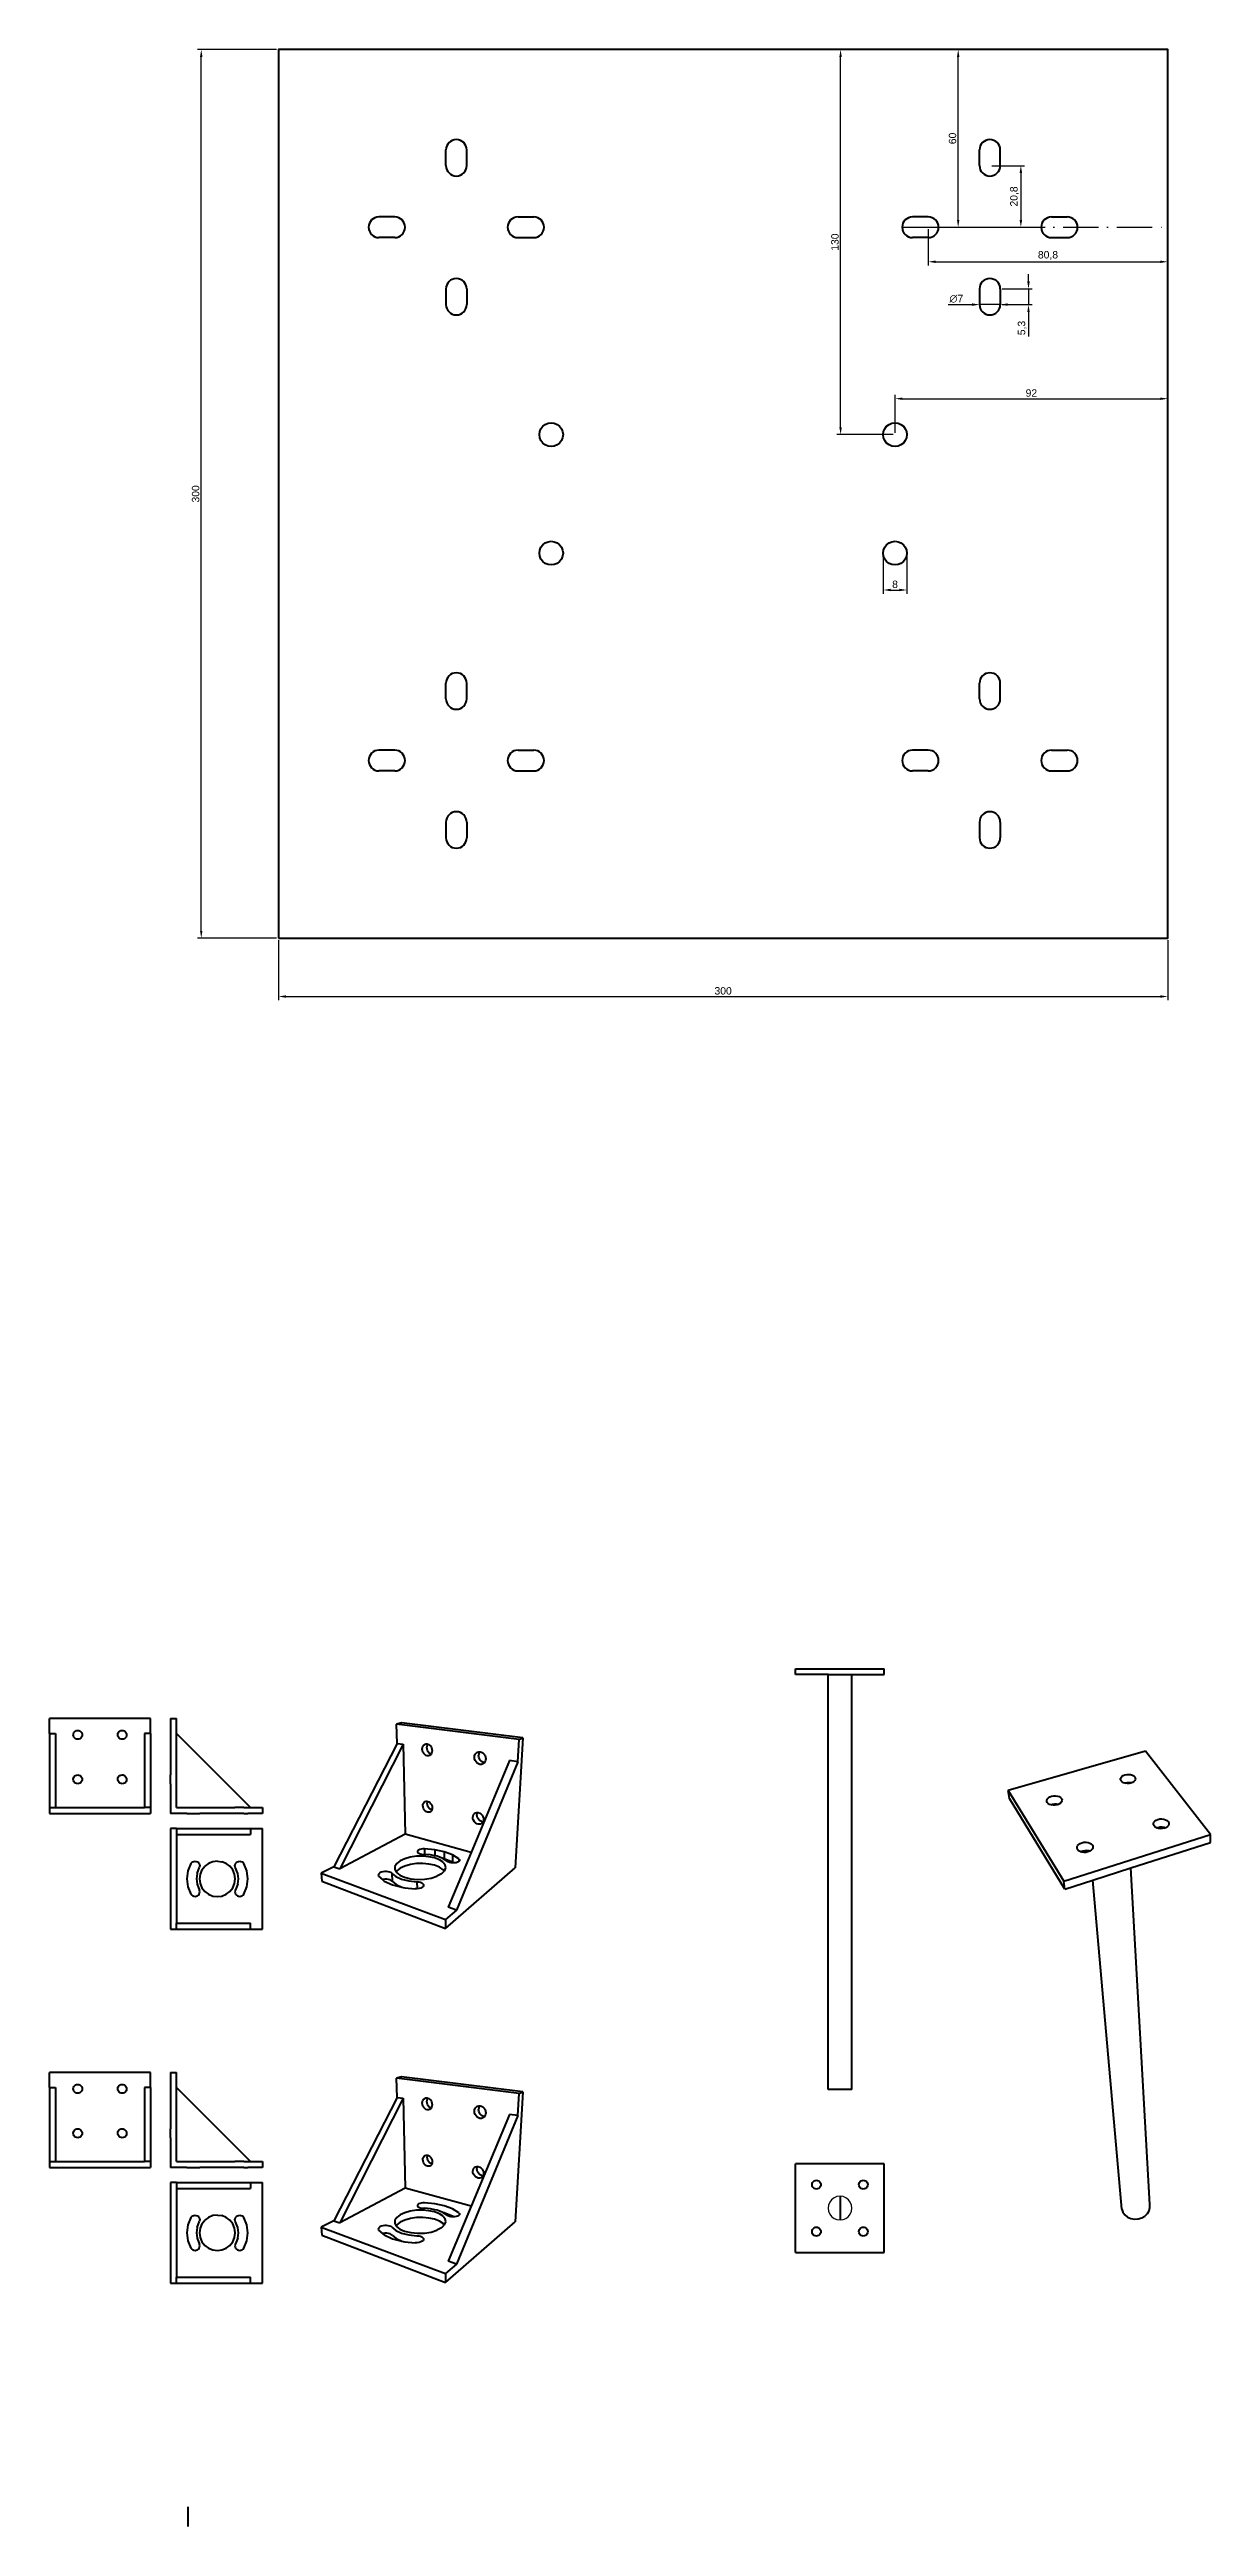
# Model space of a CAD drawing. Header units: millimetres. Extents: x 25 to 2355, y -27 to 1078.
# Drawn here: x 1285 to 1676, y -15 to 821 of the extents above; entities that cross this region are included whole.
import ezdxf

# ---------------------------------------------------------------- set-up
doc = ezdxf.new("R2010")
doc.units = ezdxf.units.MM
doc.linetypes.add('ACAD_ISO02W100', pattern=[15, 12, -3])
doc.linetypes.add('ACAD_ISO10W100', pattern=[18, 12, -3, 0, -3])
doc.layers.get('0').update_dxf_attribs({"lineweight": 50})
for name, color, linetype in [('标注', 2, 'Continuous'), ('虚线', 7, 'ACAD_ISO02W100'), ('辅助线', 3, 'ACAD_ISO10W100')]:
    doc.layers.add(name, color=color, linetype=linetype)
doc.styles.get("Standard").update_dxf_attribs({"font": 'arial.ttf'})
doc.dimstyles.new('ISO-25', dxfattribs={"dimtxt": 2.5, "dimasz": 2.5, "dimexe": 1.25, "dimexo": 0.625, "dimtad": 1, "dimtxsty": 'Standard', "dimcen": 2.5, "dimadec": 0, "dimazin": 0, "dimtfac": 1, "dimtmove": 0, "dimatfit": 3, "dimfxl": 1, "dimarcsym": 0})

msp = doc.modelspace()

# ---------------------------------------------------------------- blocks, each defined once
blk = doc.blocks.new('*D104')
at = {"layer": 'Defpoints', "color": 0, "transparency": 16777216}
for p in [(1566.04, 651.23), (1574.04, 651.23), (1574.04, 638.79)]:
    blk.add_point(p, dxfattribs=at)
at = {"layer": '标注', "color": 0, "lineweight": -2, "transparency": 16777216}
for p, q in [((1566.04, 650.61), (1566.04, 637.54)), ((1574.04, 650.61), (1574.04, 637.54)), ((1568.54, 638.79), (1571.54, 638.79))]:
    blk.add_line(p, q, dxfattribs=at)
at = {"layer": '标注', "color": 0, "transparency": 16777216}
for points in [[(1568.54, 639.21), (1568.54, 638.38), (1566.04, 638.79)], [(1571.54, 639.21), (1571.54, 638.38), (1574.04, 638.79)]]:
    blk.add_solid(points, dxfattribs=at)
at = {"layer": '标注', "color": 0, "transparency": 16777216, "insert": (1570.04, 640.7), "char_height": 2.5, "attachment_point": 5}
blk.add_mtext('8', dxfattribs=at)
blk = doc.blocks.new('*D105')
at = {"layer": 'Defpoints', "color": 0, "transparency": 16777216}
for p in [(1605.54, 740.43), (1605.54, 735.13), (1615.07, 735.13)]:
    blk.add_point(p, dxfattribs=at)
at = {"layer": '标注', "color": 0, "lineweight": -2, "transparency": 16777216}
for p, q in [((1615.07, 742.93), (1615.07, 745.43)), ((1606.16, 740.43), (1616.32, 740.43)), ((1615.07, 740.43), (1615.07, 735.13)), ((1606.16, 735.13), (1616.32, 735.13)), ((1615.07, 732.63), (1615.07, 724.33))]:
    blk.add_line(p, q, dxfattribs=at)
at = {"layer": '标注', "color": 0, "transparency": 16777216}
for points in [[(1614.65, 742.93), (1615.48, 742.93), (1615.07, 740.43)], [(1614.65, 732.63), (1615.48, 732.63), (1615.07, 735.13)]]:
    blk.add_solid(points, dxfattribs=at)
at = {"layer": '标注', "color": 0, "transparency": 16777216, "insert": (1612.94, 727.23), "char_height": 2.5, "attachment_point": 5, "rotation": 90}
blk.add_mtext('5,3', dxfattribs=at)
blk = doc.blocks.new('*D106')
at = {"layer": 'Defpoints', "color": 0, "transparency": 16777216}
for p in [(1598.54, 735.13), (1605.54, 735.13)]:
    blk.add_point(p, dxfattribs=at)
at = {"layer": '标注', "color": 0, "lineweight": -2, "transparency": 16777216}
for p, q in [((1587.93, 735.12), (1596.04, 735.13)), ((1605.54, 735.13), (1598.54, 735.13)), ((1608.04, 735.14), (1610.54, 735.14))]:
    blk.add_line(p, q, dxfattribs=at)
at = {"layer": '标注', "color": 0, "transparency": 16777216}
for points in [[(1596.03, 735.55), (1596.04, 734.71), (1598.54, 735.13)], [(1608.03, 735.55), (1608.04, 734.72), (1605.54, 735.13)]]:
    blk.add_solid(points, dxfattribs=at)
at = {"layer": '标注', "color": 0, "transparency": 16777216, "insert": (1590.73, 737.1), "char_height": 2.5, "attachment_point": 5, "rotation": 0.03276}
blk.add_mtext('∅7', dxfattribs=at)
blk = doc.blocks.new('*D107')
at = {"layer": 'Defpoints', "color": 0, "transparency": 16777216}
for p in [(1581.24, 821.23), (1591.34, 821.23), (1581.24, 761.23)]:
    blk.add_point(p, dxfattribs=at)
at = {"layer": '标注', "color": 0, "lineweight": -2, "transparency": 16777216}
for p, q in [((1581.86, 821.23), (1592.59, 821.23)), ((1591.34, 763.73), (1591.34, 818.73)), ((1581.86, 761.23), (1592.59, 761.23))]:
    blk.add_line(p, q, dxfattribs=at)
at = {"layer": '标注', "color": 0, "transparency": 16777216}
for points in [[(1590.93, 818.73), (1591.76, 818.73), (1591.34, 821.23)], [(1590.93, 763.73), (1591.76, 763.73), (1591.34, 761.23)]]:
    blk.add_solid(points, dxfattribs=at)
at = {"layer": '标注', "color": 0, "transparency": 16777216, "insert": (1589.44, 791.23), "char_height": 2.5, "attachment_point": 5, "rotation": 90}
blk.add_mtext('60', dxfattribs=at)
blk = doc.blocks.new('*D108')
at = {"layer": 'Defpoints', "color": 0, "transparency": 16777216}
for p in [(1581.24, 761.23), (1662.04, 761.23), (1662.04, 749.59)]:
    blk.add_point(p, dxfattribs=at)
at = {"layer": '标注', "color": 0, "lineweight": -2, "transparency": 16777216}
for p, q in [((1581.24, 760.61), (1581.24, 748.34)), ((1662.04, 760.61), (1662.04, 748.34)), ((1583.74, 749.59), (1659.54, 749.59))]:
    blk.add_line(p, q, dxfattribs=at)
at = {"layer": '标注', "color": 0, "transparency": 16777216}
for points in [[(1583.74, 750.01), (1583.74, 749.17), (1581.24, 749.59)], [(1659.54, 750.01), (1659.54, 749.17), (1662.04, 749.59)]]:
    blk.add_solid(points, dxfattribs=at)
at = {"layer": '标注', "color": 0, "transparency": 16777216, "insert": (1621.64, 751.72), "char_height": 2.5, "attachment_point": 5}
blk.add_mtext('80,8', dxfattribs=at)
blk = doc.blocks.new('*D109')
at = {"layer": 'Defpoints', "color": 0, "transparency": 16777216}
for p in [(1662.04, 703.37), (1570.04, 691.23), (1662.04, 691.23)]:
    blk.add_point(p, dxfattribs=at)
at = {"layer": '标注', "color": 0, "lineweight": -2, "transparency": 16777216}
for p, q in [((1570.04, 691.86), (1570.04, 704.62)), ((1572.54, 703.37), (1659.54, 703.37)), ((1662.04, 691.86), (1662.04, 704.62))]:
    blk.add_line(p, q, dxfattribs=at)
at = {"layer": '标注', "color": 0, "transparency": 16777216}
for points in [[(1572.54, 703.78), (1572.54, 702.95), (1570.04, 703.37)], [(1659.54, 703.78), (1659.54, 702.95), (1662.04, 703.37)]]:
    blk.add_solid(points, dxfattribs=at)
at = {"layer": '标注', "color": 0, "transparency": 16777216, "insert": (1616.04, 705.27), "char_height": 2.5, "attachment_point": 5}
blk.add_mtext('92', dxfattribs=at)
blk = doc.blocks.new('*D110')
at = {"layer": 'Defpoints', "color": 0, "transparency": 16777216}
for p in [(1551.67, 821.23), (1570.04, 821.23), (1570.04, 691.23)]:
    blk.add_point(p, dxfattribs=at)
at = {"layer": '标注', "color": 0, "lineweight": -2, "transparency": 16777216}
for p, q in [((1569.41, 821.23), (1550.42, 821.23)), ((1551.67, 693.73), (1551.67, 818.73)), ((1569.41, 691.23), (1550.42, 691.23))]:
    blk.add_line(p, q, dxfattribs=at)
at = {"layer": '标注', "color": 0, "transparency": 16777216}
for points in [[(1551.25, 818.73), (1552.09, 818.73), (1551.67, 821.23)], [(1551.25, 693.73), (1552.09, 693.73), (1551.67, 691.23)]]:
    blk.add_solid(points, dxfattribs=at)
at = {"layer": '标注', "color": 0, "transparency": 16777216, "insert": (1549.77, 756.23), "char_height": 2.5, "attachment_point": 5, "rotation": 90}
blk.add_mtext('130', dxfattribs=at)
blk = doc.blocks.new('*D111')
at = {"layer": 'Defpoints', "color": 0, "transparency": 16777216}
for p in [(1362.04, 521.23), (1662.04, 521.23), (1662.04, 501.56)]:
    blk.add_point(p, dxfattribs=at)
at = {"layer": '标注', "color": 0, "lineweight": -2, "transparency": 16777216}
for p, q in [((1362.04, 520.61), (1362.04, 500.31)), ((1662.04, 520.61), (1662.04, 500.31)), ((1364.54, 501.56), (1659.54, 501.56))]:
    blk.add_line(p, q, dxfattribs=at)
at = {"layer": '标注', "color": 0, "transparency": 16777216}
for points in [[(1364.54, 501.98), (1364.54, 501.14), (1362.04, 501.56)], [(1659.54, 501.98), (1659.54, 501.14), (1662.04, 501.56)]]:
    blk.add_solid(points, dxfattribs=at)
at = {"layer": '标注', "color": 0, "transparency": 16777216, "insert": (1512.04, 503.46), "char_height": 2.5, "attachment_point": 5}
blk.add_mtext('300', dxfattribs=at)
blk = doc.blocks.new('*D112')
at = {"layer": 'Defpoints', "color": 0, "transparency": 16777216}
for p in [(1335.97, 821.23), (1362.04, 821.23), (1362.04, 521.23)]:
    blk.add_point(p, dxfattribs=at)
at = {"layer": '标注', "color": 0, "lineweight": -2, "transparency": 16777216}
for p, q in [((1361.41, 821.23), (1334.72, 821.23)), ((1335.97, 523.73), (1335.97, 818.73)), ((1361.41, 521.23), (1334.72, 521.23))]:
    blk.add_line(p, q, dxfattribs=at)
at = {"layer": '标注', "color": 0, "transparency": 16777216}
for points in [[(1335.55, 818.73), (1336.39, 818.73), (1335.97, 821.23)], [(1335.55, 523.73), (1336.39, 523.73), (1335.97, 521.23)]]:
    blk.add_solid(points, dxfattribs=at)
at = {"layer": '标注', "color": 0, "transparency": 16777216, "insert": (1334.07, 671.23), "char_height": 2.5, "attachment_point": 5, "rotation": 90}
blk.add_mtext('300', dxfattribs=at)
blk = doc.blocks.new('*D114')
at = {"layer": 'Defpoints', "color": 0, "transparency": 16777216}
for p in [(1602.04, 782.03), (1602.04, 761.23), (1612.49, 761.23)]:
    blk.add_point(p, dxfattribs=at)
at = {"layer": '标注', "color": 0, "lineweight": -2, "transparency": 16777216}
for p, q in [((1602.66, 782.03), (1613.74, 782.03)), ((1612.49, 779.53), (1612.49, 763.73)), ((1602.66, 761.23), (1613.74, 761.23))]:
    blk.add_line(p, q, dxfattribs=at)
at = {"layer": '标注', "color": 0, "transparency": 16777216}
for points in [[(1612.07, 779.53), (1612.91, 779.53), (1612.49, 782.03)], [(1612.07, 763.73), (1612.91, 763.73), (1612.49, 761.23)]]:
    blk.add_solid(points, dxfattribs=at)
at = {"layer": '标注', "color": 0, "transparency": 16777216, "insert": (1610.36, 771.63), "char_height": 2.5, "attachment_point": 5, "rotation": 90}
blk.add_mtext('20,8', dxfattribs=at)

# ---------------------------------------------------------------- dimensions: what is measured, and where the dimension line sits
at = {"layer": '标注'}
for base, p1, p2, picture, middle in [((1335.971, 821.232), (1362.035, 521.232), (1362.035, 821.232), '*D112', (1334.069, 671.232)), ((1551.669, 821.232), (1570.035, 691.232), (1570.035, 821.232), '*D110', (1549.767, 756.232)), ((1591.345, 821.232), (1581.235, 761.232), (1581.235, 821.232), '*D107', (1589.444, 791.232)), ((1615.067, 735.132), (1605.535, 740.432), (1605.535, 735.132), '*D105', (1612.94, 727.232))]:
    dim = msp.add_linear_dim(base=base, p1=p1, p2=p2, angle=90, dimstyle='ISO-25', dxfattribs=at)
    dim.commit()
    dim.dimension.update_dxf_attribs({"geometry": picture, "text_midpoint": middle})
dim = msp.add_aligned_dim(p1=(1602.035, 782.032), p2=(1602.035, 761.232), distance=10.456, dimstyle='ISO-25', dxfattribs=at)
dim.commit()
dim.dimension.update_dxf_attribs({"geometry": '*D114', "text_midpoint": (1610.364, 771.632)})
for base, p1, p2, picture, middle in [((1662.035, 749.589), (1581.235, 761.232), (1662.035, 761.232), '*D108', (1621.635, 751.716)), ((1662.035, 703.368), (1570.035, 691.232), (1662.035, 691.232), '*D109', (1616.035, 705.27)), ((1574.035, 638.795), (1566.035, 651.232), (1574.035, 651.232), '*D104', (1570.035, 640.696)), ((1662.035, 501.56), (1362.035, 521.232), (1662.035, 521.232), '*D111', (1512.035, 503.462))]:
    dim = msp.add_linear_dim(base=base, p1=p1, p2=p2, dimstyle='ISO-25', dxfattribs=at)
    dim.commit()
    dim.dimension.update_dxf_attribs({"geometry": picture, "text_midpoint": middle})
dim = msp.add_diameter_dim_2p(p1=(1605.535, 735.134), p2=(1598.535, 735.13), dimstyle='ISO-25', dxfattribs=at)
dim.commit()
dim.dimension.update_dxf_attribs({"geometry": '*D106', "text_midpoint": (1590.73, 737.097)})

# ---------------------------------------------------------------- linework, layer by layer
for p, q in [((1418.535, 782.032), (1418.535, 787.332)), ((1425.535, 782.032), (1425.535, 787.332)), ((1598.535, 782.032), (1598.535, 787.332)), ((1605.535, 782.032), (1605.535, 787.332)), ((1401.235, 764.732), (1395.935, 764.732)), ((1442.835, 764.732), (1448.135, 764.732)), ((1581.235, 764.732), (1575.935, 764.732)), ((1622.835, 764.732), (1628.135, 764.732)), ((1401.235, 757.732), (1395.935, 757.732)), ((1442.835, 757.732), (1448.135, 757.732)), ((1581.235, 757.732), (1575.935, 757.732)), ((1622.835, 757.732), (1628.135, 757.732)), ((1418.535, 740.432), (1418.535, 735.132)), ((1425.535, 740.432), (1425.535, 735.132)), ((1598.535, 740.432), (1598.535, 735.132)), ((1605.535, 740.432), (1605.535, 735.132)), ((1450.571, 693.232), (1451.207, 694.061)), ((1451.207, 694.061), (1452.035, 694.697)), ((1452.035, 694.697), (1453, 695.096)), ((1453, 695.096), (1454.035, 695.232)), ((1454.035, 695.232), (1455.07, 695.096)), ((1455.07, 695.096), (1456.035, 694.697)), ((1456.035, 694.697), (1456.864, 694.061)), ((1456.864, 694.061), (1457.499, 693.232)), ((1566.571, 693.232), (1567.207, 694.061)), ((1567.207, 694.061), (1568.035, 694.697)), ((1568.035, 694.697), (1569, 695.096)), ((1569, 695.096), (1570.035, 695.232)), ((1570.035, 695.232), (1571.07, 695.096)), ((1571.07, 695.096), (1572.035, 694.697)), ((1572.035, 694.697), (1572.864, 694.061)), ((1572.864, 694.061), (1573.499, 693.232)), ((1450.035, 691.232), (1450.171, 692.268)), ((1450.171, 690.197), (1450.035, 691.232)), ((1450.171, 692.268), (1450.571, 693.232)), ((1450.571, 689.232), (1450.171, 690.197)), ((1451.207, 688.404), (1450.571, 689.232)), ((1452.035, 687.768), (1451.207, 688.404)), ((1453, 687.369), (1452.035, 687.768)), ((1454.035, 687.232), (1453, 687.369)), ((1455.07, 687.369), (1454.035, 687.232)), ((1456.035, 687.768), (1455.07, 687.369)), ((1456.864, 688.404), (1456.035, 687.768)), ((1457.499, 689.232), (1456.864, 688.404)), ((1457.499, 693.232), (1457.899, 692.268)), ((1457.899, 690.197), (1457.499, 689.232)), ((1457.899, 692.268), (1458.035, 691.232)), ((1458.035, 691.232), (1457.899, 690.197)), ((1566.035, 691.232), (1566.171, 692.268)), ((1566.171, 690.197), (1566.035, 691.232)), ((1566.171, 692.268), (1566.571, 693.232)), ((1566.571, 689.232), (1566.171, 690.197)), ((1567.207, 688.404), (1566.571, 689.232)), ((1568.035, 687.768), (1567.207, 688.404)), ((1569, 687.369), (1568.035, 687.768)), ((1570.035, 687.232), (1569, 687.369)), ((1571.07, 687.369), (1570.035, 687.232)), ((1572.035, 687.768), (1571.07, 687.369)), ((1572.864, 688.404), (1572.035, 687.768)), ((1573.499, 689.232), (1572.864, 688.404)), ((1573.499, 693.232), (1573.899, 692.268)), ((1573.899, 690.197), (1573.499, 689.232)), ((1573.899, 692.268), (1574.035, 691.232)), ((1574.035, 691.232), (1573.899, 690.197)), ((1450.035, 651.232), (1450.171, 652.268)), ((1450.171, 652.268), (1450.571, 653.232)), ((1450.571, 653.232), (1451.207, 654.061)), ((1451.207, 654.061), (1452.035, 654.697)), ((1452.035, 654.697), (1453, 655.096)), ((1453, 655.096), (1454.035, 655.232)), ((1454.035, 655.232), (1455.07, 655.096)), ((1455.07, 655.096), (1456.035, 654.697)), ((1456.035, 654.697), (1456.864, 654.061)), ((1456.864, 654.061), (1457.499, 653.232)), ((1457.499, 653.232), (1457.899, 652.268)), ((1457.899, 652.268), (1458.035, 651.232)), ((1566.035, 651.232), (1566.171, 652.268)), ((1566.171, 652.268), (1566.571, 653.232)), ((1566.571, 653.232), (1567.207, 654.061)), ((1567.207, 654.061), (1568.035, 654.697)), ((1568.035, 654.697), (1569, 655.096)), ((1569, 655.096), (1570.035, 655.232)), ((1570.035, 655.232), (1571.07, 655.096)), ((1571.07, 655.096), (1572.035, 654.697)), ((1572.035, 654.697), (1572.864, 654.061)), ((1572.864, 654.061), (1573.499, 653.232)), ((1573.499, 653.232), (1573.899, 652.268)), ((1573.899, 652.268), (1574.035, 651.232)), ((1450.171, 650.197), (1450.035, 651.232)), ((1450.571, 649.232), (1450.171, 650.197)), ((1451.207, 648.404), (1450.571, 649.232)), ((1452.035, 647.768), (1451.207, 648.404)), ((1453, 647.369), (1452.035, 647.768)), ((1454.035, 647.232), (1453, 647.369)), ((1455.07, 647.369), (1454.035, 647.232)), ((1456.035, 647.768), (1455.07, 647.369)), ((1456.864, 648.404), (1456.035, 647.768)), ((1457.499, 649.232), (1456.864, 648.404)), ((1457.899, 650.197), (1457.499, 649.232)), ((1458.035, 651.232), (1457.899, 650.197)), ((1566.171, 650.197), (1566.035, 651.232)), ((1566.571, 649.232), (1566.171, 650.197)), ((1567.207, 648.404), (1566.571, 649.232)), ((1568.035, 647.768), (1567.207, 648.404)), ((1569, 647.369), (1568.035, 647.768)), ((1570.035, 647.232), (1569, 647.369)), ((1571.07, 647.369), (1570.035, 647.232)), ((1572.035, 647.768), (1571.07, 647.369)), ((1572.864, 648.404), (1572.035, 647.768)), ((1573.499, 649.232), (1572.864, 648.404)), ((1573.899, 650.197), (1573.499, 649.232)), ((1574.035, 651.232), (1573.899, 650.197)), ((1418.535, 602.032), (1418.535, 607.332)), ((1425.535, 602.032), (1425.535, 607.332)), ((1598.535, 602.032), (1598.535, 607.332)), ((1605.535, 602.032), (1605.535, 607.332)), ((1401.235, 584.732), (1395.935, 584.732)), ((1401.235, 577.732), (1395.935, 577.732)), ((1442.835, 584.732), (1448.135, 584.732)), ((1442.835, 577.732), (1448.135, 577.732)), ((1581.235, 584.732), (1575.935, 584.732)), ((1581.235, 577.732), (1575.935, 577.732)), ((1622.835, 584.732), (1628.135, 584.732)), ((1622.835, 577.732), (1628.135, 577.732)), ((1418.535, 560.432), (1418.535, 555.132)), ((1425.535, 560.432), (1425.535, 555.132)), ((1598.535, 560.432), (1598.535, 555.132)), ((1605.535, 560.432), (1605.535, 555.132)), ((1536.473, 272.648), (1536.473, 274.648)), ((1536.473, 274.648), (1566.404, 274.648)), ((1547.473, 272.648), (1536.473, 272.648)), ((1547.473, 132.648), (1547.473, 272.648)), ((1547.473, 272.648), (1555.473, 272.648)), ((1555.473, 132.648), (1555.473, 272.648)), ((1555.473, 272.648), (1566.404, 272.648)), ((1566.404, 272.648), (1566.404, 274.648)), ((1318.793, 257.824), (1284.793, 257.824)), ((1284.793, 252.824), (1284.793, 257.824)), ((1284.793, 252.824), (1284.793, 227.824)), ((1284.793, 252.824), (1286.793, 252.824)), ((1286.793, 252.824), (1286.793, 227.824)), ((1292.793, 252.33), (1292.846, 252.718)), ((1292.843, 251.942), (1292.793, 252.33)), ((1292.991, 251.579), (1292.843, 251.942)), ((1292.846, 252.718), (1292.998, 253.079)), ((1293.228, 251.268), (1292.991, 251.579)), ((1292.998, 253.079), (1293.237, 253.389)), ((1293.538, 251.028), (1293.228, 251.268)), ((1293.237, 253.389), (1293.549, 253.626)), ((1293.899, 250.876), (1293.538, 251.028)), ((1293.549, 253.626), (1293.911, 253.774)), ((1294.287, 250.824), (1293.899, 250.876)), ((1293.911, 253.774), (1294.3, 253.824)), ((1294.675, 250.873), (1294.287, 250.824)), ((1294.3, 253.824), (1294.688, 253.771)), ((1295.038, 251.021), (1294.675, 250.873)), ((1294.688, 253.771), (1295.049, 253.619)), ((1295.349, 251.258), (1295.038, 251.021)), ((1295.049, 253.619), (1295.359, 253.38)), ((1295.589, 251.568), (1295.349, 251.258)), ((1295.359, 253.38), (1295.596, 253.068)), ((1295.741, 251.929), (1295.589, 251.568)), ((1295.596, 253.068), (1295.744, 252.705)), ((1295.793, 252.317), (1295.741, 251.929)), ((1295.744, 252.705), (1295.793, 252.317)), ((1307.794, 252.296), (1307.838, 252.685)), ((1307.852, 251.909), (1307.794, 252.296)), ((1307.838, 252.685), (1307.981, 253.05)), ((1308.008, 251.55), (1307.852, 251.909)), ((1307.981, 253.05), (1308.214, 253.365)), ((1308.252, 251.244), (1308.008, 251.55)), ((1308.214, 253.365), (1308.52, 253.609)), ((1308.567, 251.011), (1308.252, 251.244)), ((1308.52, 253.609), (1308.879, 253.765)), ((1308.931, 250.868), (1308.567, 251.011)), ((1308.879, 253.765), (1309.266, 253.823)), ((1309.321, 250.824), (1308.931, 250.868)), ((1309.266, 253.823), (1309.655, 253.779)), ((1309.708, 250.882), (1309.321, 250.824)), ((1309.655, 253.779), (1310.02, 253.636)), ((1310.067, 251.038), (1309.708, 250.882)), ((1310.02, 253.636), (1310.335, 253.403)), ((1310.373, 251.282), (1310.067, 251.038)), ((1310.335, 253.403), (1310.579, 253.097)), ((1310.606, 251.597), (1310.373, 251.282)), ((1310.579, 253.097), (1310.735, 252.738)), ((1310.749, 251.962), (1310.606, 251.597)), ((1310.735, 252.738), (1310.793, 252.351)), ((1310.793, 252.351), (1310.749, 251.962)), ((1316.793, 252.824), (1316.793, 227.824)), ((1318.793, 252.824), (1316.793, 252.824)), ((1318.793, 252.824), (1318.793, 257.824)), ((1318.793, 252.824), (1318.793, 227.824)), ((1325.639, 257.824), (1327.639, 257.824)), ((1325.639, 257.824), (1325.639, 253.824)), ((1325.639, 253.824), (1325.639, 250.824)), ((1327.639, 253.823), (1327.639, 257.824)), ((1327.639, 252.824), (1327.639, 253.823)), ((1327.639, 252.824), (1352.639, 227.824)), ((1327.639, 250.824), (1327.639, 252.824)), ((1403.487, 256.356), (1401.853, 255.977)), ((1443.18, 250.803), (1401.853, 255.977)), ((1402.036, 249.453), (1401.853, 255.977)), ((1444.484, 251.323), (1403.487, 256.356)), ((1444.484, 251.323), (1441.833, 207.4)), ((1443.18, 250.803), (1444.484, 251.323)), ((1325.639, 250.824), (1325.639, 238.824)), ((1327.639, 238.824), (1327.639, 250.824)), ((1402.036, 249.453), (1380.655, 207.799)), ((1404.104, 249.139), (1382.727, 207.064)), ((1402.036, 249.453), (1404.104, 249.139)), ((1404.104, 249.139), (1404.822, 218.765)), ((1410.532, 247.509), (1410.585, 248.014)), ((1410.592, 246.986), (1410.532, 247.509)), ((1410.585, 248.014), (1410.747, 248.469)), ((1410.759, 246.482), (1410.592, 246.986)), ((1410.747, 248.469), (1411.007, 248.843)), ((1411.023, 246.029), (1410.759, 246.482)), ((1411.007, 248.843), (1411.349, 249.108)), ((1411.366, 245.658), (1411.023, 246.029)), ((1411.349, 249.108), (1411.75, 249.248)), ((1411.766, 245.394), (1411.366, 245.658)), ((1411.75, 249.248), (1412.182, 249.251)), ((1412.195, 245.254), (1411.766, 245.394)), ((1412.087, 248.004), (1412.141, 248.504)), ((1412.144, 247.488), (1412.087, 248.004)), ((1412.141, 248.504), (1412.303, 248.954)), ((1412.309, 246.989), (1412.144, 247.488)), ((1412.182, 249.251), (1412.453, 249.167)), ((1412.625, 245.25), (1412.195, 245.254)), ((1412.303, 248.954), (1412.453, 249.167)), ((1412.57, 246.542), (1412.309, 246.989)), ((1412.453, 249.167), (1412.616, 249.116)), ((1412.91, 246.176), (1412.57, 246.542)), ((1412.616, 249.116), (1413.022, 248.852)), ((1413.027, 245.381), (1412.625, 245.25)), ((1413.306, 245.916), (1412.91, 246.176)), ((1413.022, 248.852), (1413.372, 248.478)), ((1413.374, 245.64), (1413.027, 245.381)), ((1413.523, 245.847), (1413.306, 245.916)), ((1413.372, 248.478), (1413.64, 248.018)), ((1413.523, 245.847), (1413.374, 245.64)), ((1413.641, 246.01), (1413.523, 245.847)), ((1413.64, 248.018), (1413.809, 247.506)), ((1413.809, 246.465), (1413.641, 246.01)), ((1413.809, 247.506), (1413.867, 246.976)), ((1413.867, 246.976), (1413.809, 246.465)), ((1442.745, 243.268), (1422.091, 193.098)), ((1439.976, 243.688), (1426.992, 212.663)), ((1428.137, 244.74), (1428.208, 245.281)), ((1428.196, 244.183), (1428.137, 244.74)), ((1428.378, 243.648), (1428.196, 244.183)), ((1428.208, 245.281), (1428.402, 245.769)), ((1428.673, 243.169), (1428.378, 243.648)), ((1428.402, 245.769), (1428.708, 246.172)), ((1429.06, 242.779), (1428.673, 243.169)), ((1428.708, 246.172), (1429.106, 246.461)), ((1429.514, 242.503), (1429.06, 242.779)), ((1429.106, 246.461), (1429.569, 246.617)), ((1430.005, 242.361), (1429.514, 242.503)), ((1429.631, 245.841), (1429.56, 245.307)), ((1429.616, 244.758), (1429.56, 245.307)), ((1429.569, 246.617), (1430.066, 246.627)), ((1429.796, 244.229), (1429.616, 244.758)), ((1429.631, 245.841), (1429.825, 246.324)), ((1430.086, 243.757), (1429.796, 244.229)), ((1429.825, 246.324), (1430.066, 246.627)), ((1430.066, 246.627), (1430.563, 246.491)), ((1430.469, 243.373), (1430.086, 243.757)), ((1430.919, 243.102), (1430.469, 243.373)), ((1430.964, 242.51), (1430.499, 242.363)), ((1430.563, 246.491), (1431.025, 246.217)), ((1431.405, 242.963), (1430.919, 243.102)), ((1431.368, 242.792), (1430.964, 242.51)), ((1431.025, 246.217), (1431.42, 245.823)), ((1431.503, 242.963), (1431.368, 242.792)), ((1431.503, 242.963), (1431.405, 242.963)), ((1431.42, 245.823), (1431.72, 245.336)), ((1431.682, 243.191), (1431.503, 242.963)), ((1431.885, 243.68), (1431.682, 243.191)), ((1431.72, 245.336), (1431.905, 244.792)), ((1431.961, 244.227), (1431.885, 243.68)), ((1431.905, 244.792), (1431.961, 244.227)), ((1442.745, 243.268), (1439.976, 243.688)), ((1442.745, 243.268), (1443.18, 250.803)), ((1654.515, 246.831), (1608.231, 233.575)), ((1676.449, 218.679), (1654.515, 246.831)), ((1292.793, 237.33), (1292.846, 237.718)), ((1292.843, 236.942), (1292.793, 237.33)), ((1292.991, 236.579), (1292.843, 236.942)), ((1292.846, 237.718), (1292.998, 238.079)), ((1293.228, 236.268), (1292.991, 236.579)), ((1292.998, 238.079), (1293.237, 238.389)), ((1293.538, 236.028), (1293.228, 236.268)), ((1293.237, 238.389), (1293.549, 238.626)), ((1293.899, 235.876), (1293.538, 236.028)), ((1293.549, 238.626), (1293.911, 238.774)), ((1294.287, 235.824), (1293.899, 235.876)), ((1293.911, 238.774), (1294.3, 238.824)), ((1294.675, 235.873), (1294.287, 235.824)), ((1294.3, 238.824), (1294.688, 238.771)), ((1295.038, 236.021), (1294.675, 235.873)), ((1294.688, 238.771), (1295.049, 238.619)), ((1295.349, 236.258), (1295.038, 236.021)), ((1295.049, 238.619), (1295.359, 238.38)), ((1295.589, 236.568), (1295.349, 236.258)), ((1295.359, 238.38), (1295.596, 238.068)), ((1295.741, 236.929), (1295.589, 236.568)), ((1295.596, 238.068), (1295.744, 237.705)), ((1295.793, 237.317), (1295.741, 236.929)), ((1295.744, 237.705), (1295.793, 237.317)), ((1307.794, 237.296), (1307.838, 237.685)), ((1307.852, 236.909), (1307.794, 237.296)), ((1307.838, 237.685), (1307.981, 238.05)), ((1308.008, 236.55), (1307.852, 236.909)), ((1307.981, 238.05), (1308.214, 238.365)), ((1308.252, 236.244), (1308.008, 236.55)), ((1308.214, 238.365), (1308.52, 238.609)), ((1308.567, 236.011), (1308.252, 236.244)), ((1308.52, 238.609), (1308.879, 238.765)), ((1308.931, 235.868), (1308.567, 236.011)), ((1308.879, 238.765), (1309.266, 238.823)), ((1309.321, 235.824), (1308.931, 235.868)), ((1309.266, 238.823), (1309.655, 238.779)), ((1309.708, 235.882), (1309.321, 235.824)), ((1309.655, 238.779), (1310.02, 238.636)), ((1310.067, 236.038), (1309.708, 235.882)), ((1310.02, 238.636), (1310.335, 238.403)), ((1310.373, 236.282), (1310.067, 236.038)), ((1310.335, 238.403), (1310.579, 238.097)), ((1310.606, 236.597), (1310.373, 236.282)), ((1310.579, 238.097), (1310.735, 237.738)), ((1310.749, 236.962), (1310.606, 236.597)), ((1310.735, 237.738), (1310.793, 237.351)), ((1310.793, 237.351), (1310.749, 236.962)), ((1325.639, 235.824), (1325.639, 238.824)), ((1325.639, 235.824), (1325.639, 225.824)), ((1327.639, 235.824), (1327.639, 238.824)), ((1327.639, 227.824), (1327.639, 235.824)), ((1430.499, 242.363), (1430.005, 242.361)), ((1646.117, 237.549), (1646.277, 237.94)), ((1646.128, 237.151), (1646.117, 237.549)), ((1646.309, 236.772), (1646.128, 237.151)), ((1646.277, 237.94), (1646.595, 238.296)), ((1646.648, 236.438), (1646.309, 236.772)), ((1646.595, 238.296), (1647.051, 238.594)), ((1647.123, 236.172), (1646.648, 236.438)), ((1647.051, 238.594), (1647.612, 238.814)), ((1647.559, 236.038), (1647.123, 236.172)), ((1647.559, 236.038), (1647.765, 236.119)), ((1647.701, 235.994), (1647.559, 236.038)), ((1647.612, 238.814), (1648.241, 238.94)), ((1648.342, 235.915), (1647.701, 235.994)), ((1647.765, 236.119), (1648.39, 236.246)), ((1648.241, 238.94), (1648.895, 238.966)), ((1649.002, 235.94), (1648.342, 235.915)), ((1648.39, 236.246), (1649.04, 236.271)), ((1648.895, 238.966), (1649.531, 238.888)), ((1649.636, 236.069), (1649.002, 235.94)), ((1649.04, 236.271), (1649.672, 236.193)), ((1649.531, 238.888), (1650.105, 238.712)), ((1649.827, 236.145), (1649.636, 236.069)), ((1649.672, 236.193), (1649.827, 236.145)), ((1650.2, 236.292), (1649.827, 236.145)), ((1650.105, 238.712), (1650.579, 238.45)), ((1650.654, 236.594), (1650.2, 236.292)), ((1650.579, 238.45), (1650.921, 238.12)), ((1650.969, 236.953), (1650.654, 236.594)), ((1650.921, 238.12), (1651.107, 237.743)), ((1651.124, 237.345), (1650.969, 236.953)), ((1651.107, 237.743), (1651.124, 237.345)), ((1284.793, 227.824), (1284.793, 225.824)), ((1284.793, 227.824), (1286.793, 227.824)), ((1284.793, 225.824), (1318.793, 225.824)), ((1286.793, 227.824), (1316.793, 227.824)), ((1318.793, 227.824), (1316.793, 227.824)), ((1318.793, 227.824), (1318.793, 225.824)), ((1331.111, 225.824), (1325.639, 225.824)), ((1327.639, 227.824), (1331.111, 227.824)), ((1331.111, 227.824), (1331.462, 227.824)), ((1331.111, 225.824), (1331.462, 225.824)), ((1331.462, 227.824), (1332.491, 227.824)), ((1331.462, 225.824), (1332.491, 225.824)), ((1332.491, 227.824), (1335.476, 227.824)), ((1332.491, 225.824), (1335.476, 225.824)), ((1335.476, 227.824), (1347.345, 227.824)), ((1347.345, 225.824), (1335.476, 225.824)), ((1350.331, 227.824), (1347.345, 227.824)), ((1350.331, 225.824), (1347.345, 225.824)), ((1350.331, 227.824), (1351.36, 227.824)), ((1350.331, 225.824), (1351.36, 225.824)), ((1351.36, 227.824), (1351.711, 227.824)), ((1351.36, 225.824), (1351.711, 225.824)), ((1351.711, 227.824), (1352.639, 227.824)), ((1356.639, 225.824), (1351.711, 225.824)), ((1352.639, 227.824), (1356.639, 227.824)), ((1356.639, 227.824), (1356.639, 225.824)), ((1410.728, 228.429), (1410.779, 228.891)), ((1410.785, 227.943), (1410.728, 228.429)), ((1410.779, 228.891), (1410.935, 229.297)), ((1410.946, 227.465), (1410.785, 227.943)), ((1410.935, 229.297), (1411.185, 229.62)), ((1411.199, 227.028), (1410.946, 227.465)), ((1411.185, 229.62), (1411.514, 229.837)), ((1411.529, 226.659), (1411.199, 227.028)), ((1411.514, 229.837), (1411.898, 229.934)), ((1411.912, 226.384), (1411.529, 226.659)), ((1411.898, 229.934), (1412.314, 229.902)), ((1412.325, 226.222), (1411.912, 226.384)), ((1412.219, 229.139), (1412.271, 229.596)), ((1412.274, 228.658), (1412.219, 229.139)), ((1412.271, 229.596), (1412.381, 229.877)), ((1412.432, 228.186), (1412.274, 228.658)), ((1412.314, 229.902), (1412.381, 229.877)), ((1412.738, 226.184), (1412.325, 226.222)), ((1412.381, 229.877), (1412.73, 229.744)), ((1412.683, 227.754), (1412.432, 228.186)), ((1413.009, 227.39), (1412.683, 227.754)), ((1412.73, 229.744), (1413.12, 229.469)), ((1413.124, 226.273), (1412.738, 226.184)), ((1413.39, 227.119), (1413.009, 227.39)), ((1413.12, 229.469), (1413.456, 229.097)), ((1413.457, 226.485), (1413.124, 226.273)), ((1413.778, 226.968), (1413.39, 227.119)), ((1413.456, 229.097), (1413.713, 228.653)), ((1413.713, 226.804), (1413.457, 226.485)), ((1413.713, 228.653), (1413.875, 228.168)), ((1413.778, 226.968), (1413.713, 226.804)), ((1413.875, 227.21), (1413.778, 226.968)), ((1413.875, 228.168), (1413.93, 227.676)), ((1413.93, 227.676), (1413.875, 227.21)), ((1427.848, 225.425), (1428.14, 225.771)), ((1428.14, 225.771), (1428.519, 226.006)), ((1428.519, 226.006), (1428.961, 226.112)), ((1428.961, 226.112), (1429.165, 226.1)), ((1428.965, 225.308), (1429.033, 225.794)), ((1429.033, 225.794), (1429.165, 226.1)), ((1429.165, 226.1), (1429.436, 226.083)), ((1429.436, 226.083), (1429.91, 225.919)), ((1429.91, 225.919), (1430.351, 225.631)), ((1608.231, 233.575), (1626.971, 202.986)), ((1608.632, 230.871), (1608.231, 233.575)), ((1627.28, 200.248), (1608.632, 230.871)), ((1621.239, 229.863), (1621.258, 230.279)), ((1621.396, 229.467), (1621.239, 229.863)), ((1621.258, 230.279), (1621.45, 230.687)), ((1621.718, 229.119), (1621.396, 229.467)), ((1621.45, 230.687), (1621.801, 231.059)), ((1622.184, 228.842), (1621.718, 229.119)), ((1621.801, 231.059), (1622.288, 231.37)), ((1622.667, 228.687), (1622.184, 228.842)), ((1622.288, 231.37), (1622.878, 231.599)), ((1622.667, 228.687), (1623.189, 228.892)), ((1622.761, 228.656), (1622.667, 228.687)), ((1623.411, 228.574), (1622.761, 228.656)), ((1622.878, 231.599), (1623.53, 231.732)), ((1623.189, 228.892), (1623.837, 229.025)), ((1624.087, 228.602), (1623.411, 228.574)), ((1623.53, 231.732), (1624.2, 231.759)), ((1623.837, 229.025), (1624.503, 229.052)), ((1624.744, 228.737), (1624.087, 228.602)), ((1624.2, 231.759), (1624.844, 231.678)), ((1624.503, 229.052), (1625.143, 228.971)), ((1625.251, 228.936), (1624.744, 228.737)), ((1624.844, 231.678), (1625.418, 231.495)), ((1625.143, 228.971), (1625.251, 228.936)), ((1625.336, 228.97), (1625.251, 228.936)), ((1625.823, 229.285), (1625.336, 228.97)), ((1625.418, 231.495), (1625.883, 231.222)), ((1626.172, 229.66), (1625.823, 229.285)), ((1625.883, 231.222), (1626.208, 230.878)), ((1626.358, 230.069), (1626.172, 229.66)), ((1626.208, 230.878), (1626.37, 230.484)), ((1626.37, 230.484), (1626.358, 230.069)), ((1327.639, 220.714), (1325.639, 220.714)), ((1325.639, 220.714), (1325.639, 186.714)), ((1327.639, 220.714), (1352.639, 220.714)), ((1327.639, 220.714), (1327.639, 218.714)), ((1327.639, 218.714), (1352.639, 218.714)), ((1327.639, 218.714), (1327.639, 188.714)), ((1352.639, 220.714), (1352.639, 218.714)), ((1352.639, 220.714), (1356.639, 220.714)), ((1356.639, 186.714), (1356.639, 220.714)), ((1404.822, 218.765), (1382.727, 207.064)), ((1426.992, 212.663), (1404.822, 218.765)), ((1427.596, 224.501), (1427.662, 224.992)), ((1427.652, 223.985), (1427.596, 224.501)), ((1427.827, 223.478), (1427.652, 223.985)), ((1427.662, 224.992), (1427.848, 225.425)), ((1428.109, 223.016), (1427.827, 223.478)), ((1428.48, 222.627), (1428.109, 223.016)), ((1428.913, 222.338), (1428.48, 222.627)), ((1429.382, 222.17), (1428.913, 222.338)), ((1429.02, 224.798), (1428.965, 225.308)), ((1429.192, 224.299), (1429.02, 224.798)), ((1429.471, 223.842), (1429.192, 224.299)), ((1429.854, 222.133), (1429.382, 222.17)), ((1429.837, 223.459), (1429.471, 223.842)), ((1430.267, 223.175), (1429.837, 223.459)), ((1430.298, 222.232), (1429.854, 222.133)), ((1430.732, 223.01), (1430.267, 223.175)), ((1430.683, 222.46), (1430.298, 222.232)), ((1430.351, 225.631), (1430.729, 225.238)), ((1430.982, 222.802), (1430.683, 222.46)), ((1430.729, 225.238), (1431.016, 224.769)), ((1431.064, 222.986), (1430.732, 223.01)), ((1431.064, 222.986), (1430.982, 222.802)), ((1431.016, 224.769), (1431.192, 224.254)), ((1431.175, 223.235), (1431.064, 222.986)), ((1431.247, 223.731), (1431.175, 223.235)), ((1431.192, 224.254), (1431.247, 223.731)), ((1626.971, 202.986), (1676.449, 218.679)), ((1657.199, 222.421), (1657.352, 222.847)), ((1657.225, 221.985), (1657.199, 222.421)), ((1657.428, 221.571), (1657.225, 221.985)), ((1657.352, 222.847), (1657.672, 223.236)), ((1657.795, 221.207), (1657.428, 221.571)), ((1657.672, 223.236), (1658.137, 223.562)), ((1658.301, 220.917), (1657.795, 221.207)), ((1658.137, 223.562), (1658.715, 223.802)), ((1658.36, 220.898), (1658.301, 220.917)), ((1658.36, 220.898), (1658.803, 221.083)), ((1658.911, 220.723), (1658.36, 220.898)), ((1658.715, 223.802), (1659.367, 223.941)), ((1658.803, 221.083), (1659.451, 221.222)), ((1659.584, 220.637), (1658.911, 220.723)), ((1659.367, 223.941), (1660.05, 223.969)), ((1659.451, 221.222), (1660.13, 221.25)), ((1660.273, 220.665), (1659.584, 220.637)), ((1660.05, 223.969), (1660.717, 223.884)), ((1660.13, 221.25), (1660.792, 221.166)), ((1660.931, 220.807), (1660.273, 220.665)), ((1660.717, 223.884), (1661.324, 223.693)), ((1660.792, 221.166), (1661.358, 220.986)), ((1661.358, 220.986), (1660.931, 220.807)), ((1661.324, 223.693), (1661.829, 223.408)), ((1661.512, 221.05), (1661.358, 220.986)), ((1661.976, 221.38), (1661.512, 221.05)), ((1661.829, 223.408), (1662.198, 223.047)), ((1662.292, 221.773), (1661.976, 221.38)), ((1662.198, 223.047), (1662.406, 222.635)), ((1662.439, 222.201), (1662.292, 221.773)), ((1662.406, 222.635), (1662.439, 222.201)), ((1676.423, 215.954), (1676.449, 218.679)), ((1332.491, 208.864), (1332.745, 209.196)), ((1332.745, 209.196), (1333.076, 209.45)), ((1333.076, 209.45), (1333.462, 209.61)), ((1333.462, 209.61), (1333.876, 209.664)), ((1333.876, 209.664), (1334.29, 209.61)), ((1334.29, 209.61), (1334.676, 209.45)), ((1334.676, 209.45), (1335.008, 209.196)), ((1335.008, 209.196), (1335.262, 208.864)), ((1339.858, 209.51), (1338.411, 208.91)), ((1341.411, 209.714), (1339.858, 209.51)), ((1341.411, 209.714), (1342.963, 209.51)), ((1344.411, 208.91), (1342.963, 209.51)), ((1347.559, 208.864), (1347.814, 209.196)), ((1347.814, 209.196), (1348.145, 209.45)), ((1348.145, 209.45), (1348.531, 209.61)), ((1348.531, 209.61), (1348.945, 209.664)), ((1348.945, 209.664), (1349.359, 209.61)), ((1349.359, 209.61), (1349.745, 209.45)), ((1349.745, 209.45), (1350.076, 209.196)), ((1350.076, 209.196), (1350.331, 208.864)), ((1403.057, 209.792), (1401.926, 208.916)), ((1404.611, 210.509), (1403.057, 209.792)), ((1406.482, 211.029), (1404.611, 210.509)), ((1408.552, 211.325), (1406.482, 211.029)), ((1410.696, 211.38), (1408.552, 211.325)), ((1409.05, 213.238), (1408.918, 213.007)), ((1408.918, 213.007), (1408.931, 212.77)), ((1408.931, 212.77), (1409.089, 212.543)), ((1409.317, 213.448), (1409.05, 213.238)), ((1409.089, 212.543), (1409.383, 212.342)), ((1409.7, 213.623), (1409.317, 213.448)), ((1409.383, 212.342), (1409.793, 212.182)), ((1410.171, 213.751), (1409.7, 213.623)), ((1409.793, 212.182), (1410.291, 212.074)), ((1410.701, 213.825), (1410.171, 213.751)), ((1410.291, 212.074), (1411.271, 211.987)), ((1412.79, 211.194), (1410.696, 211.38)), ((1411.254, 213.838), (1410.701, 213.825)), ((1414.738, 213.539), (1411.254, 213.838)), ((1411.254, 213.838), (1411.271, 211.987)), ((1413.3, 211.808), (1411.271, 211.987)), ((1414.708, 210.775), (1412.79, 211.194)), ((1414.741, 211.496), (1413.3, 211.808)), ((1416.332, 210.144), (1414.708, 210.775)), ((1417.957, 212.861), (1414.738, 213.539)), ((1414.738, 213.539), (1414.741, 211.496)), ((1415.556, 211.32), (1414.741, 211.496)), ((1417.476, 210.583), (1415.556, 211.32)), ((1417.555, 209.336), (1416.332, 210.144)), ((1417.589, 210.509), (1417.476, 210.583)), ((1417.555, 209.336), (1418.286, 208.395)), ((1417.943, 210.432), (1417.589, 210.509)), ((1419.265, 209.419), (1417.589, 210.509)), ((1417.957, 212.861), (1417.943, 210.432)), ((1420.7, 209.374), (1417.943, 210.432)), ((1420.729, 211.831), (1417.957, 212.861)), ((1426.992, 212.663), (1419.229, 194.113)), ((1419.713, 209.245), (1419.265, 209.419)), ((1420.246, 209.128), (1419.713, 209.245)), ((1420.827, 209.076), (1420.246, 209.128)), ((1420.729, 211.831), (1420.7, 209.374)), ((1421.151, 209.084), (1420.7, 209.374)), ((1422.876, 210.494), (1420.729, 211.831)), ((1421.151, 209.084), (1420.827, 209.076)), ((1421.414, 209.091), (1421.151, 209.084)), ((1421.965, 209.174), (1421.414, 209.091)), ((1422.443, 209.319), (1421.965, 209.174)), ((1422.814, 209.514), (1422.443, 209.319)), ((1422.86, 209.559), (1422.814, 209.514)), ((1422.876, 210.494), (1422.86, 209.559)), ((1423.053, 209.746), (1422.86, 209.559)), ((1422.876, 210.494), (1423.083, 210.253)), ((1423.144, 209.998), (1423.053, 209.746)), ((1423.083, 210.253), (1423.144, 209.998)), ((1631.44, 214.022), (1631.447, 214.477)), ((1631.616, 213.589), (1631.44, 214.022)), ((1631.447, 214.477), (1631.636, 214.923)), ((1631.963, 213.207), (1631.616, 213.589)), ((1631.636, 214.923), (1631.993, 215.33)), ((1632.458, 212.904), (1631.963, 213.207)), ((1631.993, 215.33), (1632.493, 215.67)), ((1632.621, 212.849), (1632.458, 212.904)), ((1632.493, 215.67), (1633.103, 215.92)), ((1632.621, 212.849), (1632.755, 212.942)), ((1633.067, 212.7), (1632.621, 212.849)), ((1632.755, 212.942), (1633.361, 213.193)), ((1633.749, 212.609), (1633.067, 212.7)), ((1633.103, 215.92), (1633.78, 216.065)), ((1633.361, 213.193), (1634.034, 213.337)), ((1634.456, 212.639), (1633.749, 212.609)), ((1633.78, 216.065), (1634.481, 216.094)), ((1634.034, 213.337), (1634.73, 213.366)), ((1635.139, 212.786), (1634.456, 212.639)), ((1634.481, 216.094), (1635.156, 216.005)), ((1634.73, 213.366), (1635.401, 213.277)), ((1635.752, 213.041), (1635.139, 212.786)), ((1635.156, 216.005), (1635.762, 215.805)), ((1635.401, 213.277), (1635.869, 213.121)), ((1635.869, 213.121), (1635.752, 213.041)), ((1635.762, 215.805), (1636.256, 215.506)), ((1636.252, 213.385), (1635.869, 213.121)), ((1636.605, 213.795), (1636.252, 213.385)), ((1636.256, 215.506), (1636.607, 215.128)), ((1636.788, 214.243), (1636.605, 213.795)), ((1636.607, 215.128), (1636.788, 214.698)), ((1636.788, 214.698), (1636.788, 214.243)), ((1649.629, 207.391), (1676.423, 215.954)), ((1331.462, 206.38), (1331.111, 203.714)), ((1331.111, 203.714), (1331.462, 201.048)), ((1332.491, 208.864), (1331.462, 206.38)), ((1331.462, 201.048), (1332.491, 198.564)), ((1334.553, 205.552), (1334.311, 203.714)), ((1334.311, 203.714), (1334.553, 201.877)), ((1334.553, 205.552), (1335.422, 207.65)), ((1334.553, 201.877), (1335.422, 199.778)), ((1335.262, 208.864), (1335.422, 208.478)), ((1335.615, 205.267), (1335.411, 203.714)), ((1335.411, 203.714), (1335.615, 202.161)), ((1335.422, 208.478), (1335.476, 208.064)), ((1335.476, 208.064), (1335.422, 207.65)), ((1336.214, 206.714), (1335.615, 205.267)), ((1335.615, 202.161), (1336.214, 200.714)), ((1336.214, 206.714), (1337.168, 207.957)), ((1336.214, 200.714), (1337.168, 199.472)), ((1338.411, 208.91), (1337.168, 207.957)), ((1345.653, 207.957), (1344.411, 208.91)), ((1346.607, 206.714), (1345.653, 207.957)), ((1345.653, 199.472), (1346.607, 200.714)), ((1347.206, 205.267), (1346.607, 206.714)), ((1346.607, 200.714), (1347.206, 202.161)), ((1347.411, 203.714), (1347.206, 205.267)), ((1347.206, 202.161), (1347.411, 203.714)), ((1347.345, 208.064), (1347.4, 208.478)), ((1347.4, 207.65), (1347.345, 208.064)), ((1347.4, 208.478), (1347.559, 208.864)), ((1348.269, 205.552), (1347.4, 207.65)), ((1348.269, 201.877), (1347.4, 199.778)), ((1348.511, 203.714), (1348.269, 205.552)), ((1348.269, 201.877), (1348.511, 203.714)), ((1351.36, 206.38), (1350.331, 208.864)), ((1350.331, 198.564), (1351.36, 201.048)), ((1351.711, 203.714), (1351.36, 206.38)), ((1351.36, 201.048), (1351.711, 203.714)), ((1380.655, 207.799), (1376.371, 205.583)), ((1376.371, 205.583), (1418.375, 189.957)), ((1376.371, 205.583), (1376.607, 202.958)), ((1376.607, 202.958), (1418.354, 186.941)), ((1380.655, 207.799), (1382.727, 207.064)), ((1395.72, 205.171), (1395.687, 204.88)), ((1395.687, 204.88), (1395.816, 204.602)), ((1395.912, 205.454), (1395.72, 205.171)), ((1395.816, 204.602), (1397.188, 203.419)), ((1396.249, 205.711), (1395.912, 205.454)), ((1396.707, 205.925), (1396.249, 205.711)), ((1397.254, 206.081), (1396.707, 205.925)), ((1397.362, 203.47), (1397.188, 203.419)), ((1397.188, 203.419), (1397.684, 202.99)), ((1397.854, 206.171), (1397.254, 206.081)), ((1397.959, 203.563), (1397.362, 203.47)), ((1397.684, 202.99), (1400.512, 201.663)), ((1398.467, 206.188), (1397.854, 206.171)), ((1398.569, 203.58), (1397.959, 203.563)), ((1399.055, 206.131), (1398.467, 206.188)), ((1399.153, 203.522), (1398.569, 203.58)), ((1399.577, 206.005), (1399.055, 206.131)), ((1399.672, 203.392), (1399.153, 203.522)), ((1399.999, 205.816), (1399.577, 206.005)), ((1400.092, 203.198), (1399.672, 203.392)), ((1400.292, 205.577), (1399.999, 205.816)), ((1400.384, 202.952), (1400.092, 203.198)), ((1400.292, 205.577), (1401.617, 204.499)), ((1400.292, 205.577), (1400.384, 202.952)), ((1400.384, 202.952), (1401.701, 201.846)), ((1400.512, 201.663), (1404.108, 200.744)), ((1401.306, 207.934), (1401.257, 206.907)), ((1401.257, 206.907), (1401.763, 205.986)), ((1401.926, 208.916), (1401.306, 207.934)), ((1401.617, 204.499), (1403.563, 203.621)), ((1401.701, 201.846), (1403.636, 200.946)), ((1402.004, 206.381), (1401.763, 205.986)), ((1401.763, 205.986), (1401.806, 205.906)), ((1401.806, 205.906), (1402.935, 205.005)), ((1403.128, 207.28), (1402.004, 206.381)), ((1402.935, 205.005), (1404.579, 204.274)), ((1404.673, 208.017), (1403.128, 207.28)), ((1403.563, 203.621), (1405.998, 203.019)), ((1403.636, 200.946), (1404.638, 200.69)), ((1404.108, 200.744), (1404.638, 200.69)), ((1404.579, 204.274), (1406.625, 203.773)), ((1404.638, 200.69), (1408.189, 200.326)), ((1406.533, 208.551), (1404.673, 208.017)), ((1405.998, 203.019), (1408.738, 202.746)), ((1408.591, 208.854), (1406.533, 208.551)), ((1406.625, 203.773), (1408.92, 203.547)), ((1410.723, 208.911), (1408.591, 208.854)), ((1408.738, 202.746), (1409.358, 202.685)), ((1408.738, 202.746), (1408.775, 200.344)), ((1408.92, 203.547), (1411.286, 203.615)), ((1409.358, 202.685), (1409.92, 202.547)), ((1409.92, 202.547), (1410.385, 202.341)), ((1410.48, 200.869), (1410.032, 200.628)), ((1410.385, 202.341), (1410.724, 202.081)), ((1410.787, 201.156), (1410.48, 200.869)), ((1412.805, 208.72), (1410.723, 208.911)), ((1410.724, 202.081), (1410.911, 201.783)), ((1410.933, 201.468), (1410.787, 201.156)), ((1410.911, 201.783), (1410.933, 201.468)), ((1411.286, 203.615), (1413.538, 203.971)), ((1414.712, 208.289), (1412.805, 208.72)), ((1413.538, 203.971), (1415.503, 204.584)), ((1416.327, 207.642), (1414.712, 208.289)), ((1417.037, 205.402), (1415.503, 204.584)), ((1417.543, 206.811), (1416.327, 207.642)), ((1417.037, 205.402), (1417.949, 206.272)), ((1417.949, 206.272), (1417.543, 206.811)), ((1418.04, 206.359), (1417.949, 206.272)), ((1418.04, 206.359), (1418.459, 207.381)), ((1418.459, 207.381), (1418.286, 208.395)), ((1418.354, 186.941), (1441.833, 207.4)), ((1627.28, 200.248), (1626.971, 202.986)), ((1627.28, 200.248), (1636.739, 203.271)), ((1636.739, 203.271), (1649.629, 207.391)), ((1646.586, 92.206), (1636.739, 203.271)), ((1655.998, 93.816), (1649.629, 207.391)), ((1332.491, 198.564), (1332.745, 198.233)), ((1332.745, 198.233), (1333.076, 197.979)), ((1333.076, 197.979), (1333.462, 197.819)), ((1333.462, 197.819), (1333.876, 197.764)), ((1333.876, 197.764), (1334.29, 197.819)), ((1334.29, 197.819), (1334.676, 197.979)), ((1334.676, 197.979), (1335.008, 198.233)), ((1335.008, 198.233), (1335.262, 198.564)), ((1335.262, 198.564), (1335.422, 198.95)), ((1335.476, 199.364), (1335.422, 199.778)), ((1335.422, 198.95), (1335.476, 199.364)), ((1337.168, 199.472), (1338.411, 198.518)), ((1338.411, 198.518), (1339.858, 197.919)), ((1339.858, 197.919), (1341.411, 197.714)), ((1341.411, 197.714), (1342.963, 197.919)), ((1342.963, 197.919), (1344.411, 198.518)), ((1344.411, 198.518), (1345.653, 199.472)), ((1347.4, 199.778), (1347.345, 199.364)), ((1347.345, 199.364), (1347.4, 198.95)), ((1347.4, 198.95), (1347.559, 198.564)), ((1347.559, 198.564), (1347.814, 198.233)), ((1347.814, 198.233), (1348.145, 197.979)), ((1348.145, 197.979), (1348.531, 197.819)), ((1348.531, 197.819), (1348.945, 197.764)), ((1348.945, 197.764), (1349.359, 197.819)), ((1349.359, 197.819), (1349.745, 197.979)), ((1349.745, 197.979), (1350.076, 198.233)), ((1350.076, 198.233), (1350.331, 198.564)), ((1408.775, 200.344), (1408.189, 200.326)), ((1408.845, 200.346), (1408.775, 200.344)), ((1409.474, 200.449), (1408.845, 200.346)), ((1410.032, 200.628), (1409.474, 200.449)), ((1422.091, 193.098), (1418.375, 189.957)), ((1422.091, 193.098), (1419.229, 194.113)), ((1325.639, 186.714), (1327.639, 186.714)), ((1327.639, 188.714), (1352.639, 188.714)), ((1327.639, 186.714), (1327.639, 188.714)), ((1327.639, 186.714), (1352.639, 186.714)), ((1352.639, 186.714), (1352.639, 188.714)), ((1352.639, 186.714), (1356.639, 186.714)), ((1418.375, 189.957), (1418.354, 186.941)), ((1318.793, 138.335), (1284.793, 138.335)), ((1284.793, 133.335), (1284.793, 138.335)), ((1292.998, 133.591), (1293.237, 133.901)), ((1293.237, 133.901), (1293.549, 134.138)), ((1293.549, 134.138), (1293.911, 134.286)), ((1293.911, 134.286), (1294.3, 134.335)), ((1294.3, 134.335), (1294.688, 134.283)), ((1294.688, 134.283), (1295.049, 134.131)), ((1295.049, 134.131), (1295.359, 133.891)), ((1295.359, 133.891), (1295.596, 133.58)), ((1307.981, 133.562), (1308.214, 133.877)), ((1308.214, 133.877), (1308.52, 134.121)), ((1308.52, 134.121), (1308.879, 134.277)), ((1308.879, 134.277), (1309.266, 134.335)), ((1309.266, 134.335), (1309.655, 134.291)), ((1309.655, 134.291), (1310.02, 134.148)), ((1310.02, 134.148), (1310.335, 133.915)), ((1310.335, 133.915), (1310.579, 133.609)), ((1318.793, 133.335), (1318.793, 138.335)), ((1325.639, 138.335), (1327.639, 138.335)), ((1325.639, 138.335), (1325.639, 134.335)), ((1325.639, 134.335), (1325.639, 131.335)), ((1327.639, 134.335), (1327.639, 138.335)), ((1327.639, 133.335), (1327.639, 134.335)), ((1403.487, 136.868), (1401.853, 136.488)), ((1443.18, 131.315), (1401.853, 136.488)), ((1402.036, 129.965), (1401.853, 136.488)), ((1444.484, 131.835), (1403.487, 136.868)), ((1284.793, 133.335), (1284.793, 108.335)), ((1284.793, 133.335), (1286.793, 133.335)), ((1286.793, 133.335), (1286.793, 108.335)), ((1292.793, 132.842), (1292.846, 133.23)), ((1292.843, 132.453), (1292.793, 132.842)), ((1292.991, 132.091), (1292.843, 132.453)), ((1292.846, 133.23), (1292.998, 133.591)), ((1293.228, 131.779), (1292.991, 132.091)), ((1293.538, 131.54), (1293.228, 131.779)), ((1293.899, 131.388), (1293.538, 131.54)), ((1294.287, 131.335), (1293.899, 131.388)), ((1294.675, 131.385), (1294.287, 131.335)), ((1295.038, 131.533), (1294.675, 131.385)), ((1295.349, 131.77), (1295.038, 131.533)), ((1295.589, 132.08), (1295.349, 131.77)), ((1295.741, 132.441), (1295.589, 132.08)), ((1295.596, 133.58), (1295.744, 133.217)), ((1295.793, 132.829), (1295.741, 132.441)), ((1295.744, 133.217), (1295.793, 132.829)), ((1307.794, 132.808), (1307.838, 133.197)), ((1307.852, 132.421), (1307.794, 132.808)), ((1307.838, 133.197), (1307.981, 133.562)), ((1308.008, 132.062), (1307.852, 132.421)), ((1308.252, 131.756), (1308.008, 132.062)), ((1308.567, 131.523), (1308.252, 131.756)), ((1308.931, 131.38), (1308.567, 131.523)), ((1309.321, 131.336), (1308.931, 131.38)), ((1309.708, 131.394), (1309.321, 131.336)), ((1310.067, 131.55), (1309.708, 131.394)), ((1310.373, 131.794), (1310.067, 131.55)), ((1310.606, 132.109), (1310.373, 131.794)), ((1310.579, 133.609), (1310.735, 133.25)), ((1310.749, 132.474), (1310.606, 132.109)), ((1310.735, 133.25), (1310.793, 132.863)), ((1310.793, 132.863), (1310.749, 132.474)), ((1316.793, 133.335), (1316.793, 108.335)), ((1318.793, 133.335), (1316.793, 133.335)), ((1318.793, 133.335), (1318.793, 108.335)), ((1325.639, 131.335), (1325.639, 119.335)), ((1327.639, 133.335), (1352.639, 108.335)), ((1327.639, 131.335), (1327.639, 133.335)), ((1327.639, 119.335), (1327.639, 131.335)), ((1402.036, 129.965), (1380.655, 88.311)), ((1404.104, 129.651), (1382.727, 87.576)), ((1402.036, 129.965), (1404.104, 129.651)), ((1404.104, 129.651), (1404.822, 99.276)), ((1410.532, 128.021), (1410.585, 128.526)), ((1410.592, 127.498), (1410.532, 128.021)), ((1410.585, 128.526), (1410.747, 128.981)), ((1410.759, 126.993), (1410.592, 127.498)), ((1410.747, 128.981), (1411.007, 129.354)), ((1411.023, 126.541), (1410.759, 126.993)), ((1411.007, 129.354), (1411.349, 129.62)), ((1411.366, 126.17), (1411.023, 126.541)), ((1411.349, 129.62), (1411.75, 129.76)), ((1411.766, 125.905), (1411.366, 126.17)), ((1411.75, 129.76), (1412.182, 129.762)), ((1412.195, 125.766), (1411.766, 125.905)), ((1412.087, 128.516), (1412.141, 129.016)), ((1412.144, 127.999), (1412.087, 128.516)), ((1412.141, 129.016), (1412.303, 129.466)), ((1412.309, 127.501), (1412.144, 127.999)), ((1412.182, 129.762), (1412.453, 129.678)), ((1412.625, 125.762), (1412.195, 125.766)), ((1412.303, 129.466), (1412.453, 129.678)), ((1412.57, 127.054), (1412.309, 127.501)), ((1412.453, 129.678), (1412.616, 129.628)), ((1412.91, 126.688), (1412.57, 127.054)), ((1412.616, 129.628), (1413.022, 129.364)), ((1413.027, 125.893), (1412.625, 125.762)), ((1413.306, 126.428), (1412.91, 126.688)), ((1413.022, 129.364), (1413.372, 128.99)), ((1413.374, 126.152), (1413.027, 125.893)), ((1413.523, 126.358), (1413.306, 126.428)), ((1413.372, 128.99), (1413.64, 128.53)), ((1413.523, 126.358), (1413.374, 126.152)), ((1413.641, 126.522), (1413.523, 126.358)), ((1413.64, 128.53), (1413.809, 128.018)), ((1413.809, 126.977), (1413.641, 126.522)), ((1413.809, 128.018), (1413.867, 127.488)), ((1413.867, 127.488), (1413.809, 126.977)), ((1428.137, 125.252), (1428.208, 125.792)), ((1428.208, 125.792), (1428.402, 126.281)), ((1428.402, 126.281), (1428.708, 126.683)), ((1428.708, 126.683), (1429.106, 126.973)), ((1429.106, 126.973), (1429.569, 127.129)), ((1429.631, 126.353), (1429.56, 125.819)), ((1429.616, 125.27), (1429.56, 125.819)), ((1429.569, 127.129), (1430.066, 127.139)), ((1429.631, 126.353), (1429.825, 126.835)), ((1429.825, 126.835), (1430.066, 127.139)), ((1430.066, 127.139), (1430.563, 127.003)), ((1430.563, 127.003), (1431.025, 126.729)), ((1431.025, 126.729), (1431.42, 126.335)), ((1431.42, 126.335), (1431.72, 125.848)), ((1431.72, 125.848), (1431.905, 125.303)), ((1444.484, 131.835), (1441.833, 87.911)), ((1442.745, 123.779), (1443.18, 131.315)), ((1443.18, 131.315), (1444.484, 131.835)), ((1555.473, 132.648), (1547.473, 132.648)), ((1292.793, 117.842), (1292.846, 118.23)), ((1292.843, 117.453), (1292.793, 117.842)), ((1292.991, 117.091), (1292.843, 117.453)), ((1292.846, 118.23), (1292.998, 118.591)), ((1293.228, 116.779), (1292.991, 117.091)), ((1292.998, 118.591), (1293.237, 118.901)), ((1293.237, 118.901), (1293.549, 119.138)), ((1293.549, 119.138), (1293.911, 119.286)), ((1293.911, 119.286), (1294.3, 119.335)), ((1294.3, 119.335), (1294.688, 119.283)), ((1294.688, 119.283), (1295.049, 119.131)), ((1295.049, 119.131), (1295.359, 118.891)), ((1295.589, 117.08), (1295.349, 116.77)), ((1295.359, 118.891), (1295.596, 118.58)), ((1295.741, 117.441), (1295.589, 117.08)), ((1295.596, 118.58), (1295.744, 118.217)), ((1295.793, 117.829), (1295.741, 117.441)), ((1295.744, 118.217), (1295.793, 117.829)), ((1307.794, 117.808), (1307.838, 118.197)), ((1307.852, 117.421), (1307.794, 117.808)), ((1307.838, 118.197), (1307.981, 118.562)), ((1308.008, 117.062), (1307.852, 117.421)), ((1307.981, 118.562), (1308.214, 118.877)), ((1308.252, 116.756), (1308.008, 117.062)), ((1308.214, 118.877), (1308.52, 119.121)), ((1308.52, 119.121), (1308.879, 119.277)), ((1308.879, 119.277), (1309.266, 119.335)), ((1309.266, 119.335), (1309.655, 119.291)), ((1309.655, 119.291), (1310.02, 119.148)), ((1310.02, 119.148), (1310.335, 118.915)), ((1310.335, 118.915), (1310.579, 118.609)), ((1310.606, 117.109), (1310.373, 116.794)), ((1310.579, 118.609), (1310.735, 118.25)), ((1310.749, 117.474), (1310.606, 117.109)), ((1310.735, 118.25), (1310.793, 117.863)), ((1310.793, 117.863), (1310.749, 117.474)), ((1325.639, 116.335), (1325.639, 119.335)), ((1327.639, 116.335), (1327.639, 119.335)), ((1442.745, 123.779), (1422.091, 73.61)), ((1439.976, 124.2), (1426.992, 93.175)), ((1428.196, 124.695), (1428.137, 125.252)), ((1428.378, 124.16), (1428.196, 124.695)), ((1428.673, 123.681), (1428.378, 124.16)), ((1429.06, 123.291), (1428.673, 123.681)), ((1429.514, 123.015), (1429.06, 123.291)), ((1430.005, 122.873), (1429.514, 123.015)), ((1429.796, 124.741), (1429.616, 125.27)), ((1430.086, 124.269), (1429.796, 124.741)), ((1430.499, 122.875), (1430.005, 122.873)), ((1430.469, 123.884), (1430.086, 124.269)), ((1430.919, 123.613), (1430.469, 123.884)), ((1430.964, 123.022), (1430.499, 122.875)), ((1431.405, 123.474), (1430.919, 123.613)), ((1431.368, 123.304), (1430.964, 123.022)), ((1431.503, 123.475), (1431.368, 123.304)), ((1431.503, 123.475), (1431.405, 123.474)), ((1431.682, 123.703), (1431.503, 123.475)), ((1431.885, 124.192), (1431.682, 123.703)), ((1431.961, 124.738), (1431.885, 124.192)), ((1431.905, 125.303), (1431.961, 124.738)), ((1442.745, 123.779), (1439.976, 124.2)), ((1293.538, 116.54), (1293.228, 116.779)), ((1293.899, 116.388), (1293.538, 116.54)), ((1294.287, 116.335), (1293.899, 116.388)), ((1294.675, 116.385), (1294.287, 116.335)), ((1295.038, 116.533), (1294.675, 116.385)), ((1295.349, 116.77), (1295.038, 116.533)), ((1308.567, 116.523), (1308.252, 116.756)), ((1308.931, 116.38), (1308.567, 116.523)), ((1309.321, 116.336), (1308.931, 116.38)), ((1309.708, 116.394), (1309.321, 116.336)), ((1310.067, 116.55), (1309.708, 116.394)), ((1310.373, 116.794), (1310.067, 116.55)), ((1325.639, 116.335), (1325.639, 106.335)), ((1327.639, 108.335), (1327.639, 116.335)), ((1410.728, 108.941), (1410.779, 109.403)), ((1410.785, 108.455), (1410.728, 108.941)), ((1410.779, 109.403), (1410.935, 109.809)), ((1410.935, 109.809), (1411.185, 110.132)), ((1411.185, 110.132), (1411.514, 110.349)), ((1411.514, 110.349), (1411.898, 110.446)), ((1411.898, 110.446), (1412.314, 110.414)), ((1412.219, 109.651), (1412.271, 110.107)), ((1412.274, 109.17), (1412.219, 109.651)), ((1412.271, 110.107), (1412.381, 110.389)), ((1412.432, 108.698), (1412.274, 109.17)), ((1412.314, 110.414), (1412.381, 110.389)), ((1412.381, 110.389), (1412.73, 110.256)), ((1412.683, 108.265), (1412.432, 108.698)), ((1412.73, 110.256), (1413.12, 109.981)), ((1413.12, 109.981), (1413.456, 109.609)), ((1413.456, 109.609), (1413.713, 109.165)), ((1413.713, 109.165), (1413.875, 108.68)), ((1284.793, 108.335), (1284.793, 106.335)), ((1284.793, 108.335), (1286.793, 108.335)), ((1284.793, 106.335), (1318.793, 106.335)), ((1286.793, 108.335), (1316.793, 108.335)), ((1318.793, 108.335), (1316.793, 108.335)), ((1318.793, 108.335), (1318.793, 106.335)), ((1331.111, 106.335), (1325.639, 106.335)), ((1327.639, 101.226), (1325.639, 101.226)), ((1325.639, 101.226), (1325.639, 67.226)), ((1327.639, 108.335), (1331.111, 108.335)), ((1327.639, 101.226), (1352.639, 101.226)), ((1327.639, 101.226), (1327.639, 99.226)), ((1331.111, 108.335), (1331.462, 108.335)), ((1331.111, 106.335), (1331.462, 106.335)), ((1331.462, 108.335), (1332.491, 108.335)), ((1331.462, 106.335), (1332.491, 106.335)), ((1332.491, 108.335), (1335.476, 108.335)), ((1332.491, 106.335), (1335.476, 106.335)), ((1335.476, 108.335), (1347.345, 108.335)), ((1347.345, 106.335), (1335.476, 106.335)), ((1350.331, 108.335), (1347.345, 108.335)), ((1350.331, 106.335), (1347.345, 106.335)), ((1350.331, 108.335), (1351.36, 108.335)), ((1350.331, 106.335), (1351.36, 106.335)), ((1351.36, 108.335), (1351.711, 108.335)), ((1351.36, 106.335), (1351.711, 106.335)), ((1351.711, 108.335), (1352.639, 108.335)), ((1356.639, 106.335), (1351.711, 106.335)), ((1352.639, 108.335), (1356.639, 108.335)), ((1352.639, 101.226), (1352.639, 99.226)), ((1352.639, 101.226), (1356.639, 101.226)), ((1356.639, 108.335), (1356.639, 106.335)), ((1356.639, 67.226), (1356.639, 101.226)), ((1410.946, 107.977), (1410.785, 108.455)), ((1411.199, 107.539), (1410.946, 107.977)), ((1411.529, 107.171), (1411.199, 107.539)), ((1411.912, 106.896), (1411.529, 107.171)), ((1412.325, 106.734), (1411.912, 106.896)), ((1412.738, 106.696), (1412.325, 106.734)), ((1413.009, 107.902), (1412.683, 108.265)), ((1413.124, 106.785), (1412.738, 106.696)), ((1413.39, 107.631), (1413.009, 107.902)), ((1413.457, 106.997), (1413.124, 106.785)), ((1413.778, 107.48), (1413.39, 107.631)), ((1413.713, 107.316), (1413.457, 106.997)), ((1413.778, 107.48), (1413.713, 107.316)), ((1413.875, 107.722), (1413.778, 107.48)), ((1413.875, 108.68), (1413.93, 108.188)), ((1413.93, 108.188), (1413.875, 107.722)), ((1427.596, 105.012), (1427.662, 105.503)), ((1427.652, 104.497), (1427.596, 105.012)), ((1427.827, 103.99), (1427.652, 104.497)), ((1427.662, 105.503), (1427.848, 105.937)), ((1428.109, 103.527), (1427.827, 103.99)), ((1427.848, 105.937), (1428.14, 106.283)), ((1428.48, 103.139), (1428.109, 103.527)), ((1428.14, 106.283), (1428.519, 106.517)), ((1428.913, 102.85), (1428.48, 103.139)), ((1428.519, 106.517), (1428.961, 106.624)), ((1429.382, 102.682), (1428.913, 102.85)), ((1428.961, 106.624), (1429.165, 106.612)), ((1428.965, 105.82), (1429.033, 106.306)), ((1429.02, 105.31), (1428.965, 105.82)), ((1429.192, 104.81), (1429.02, 105.31)), ((1429.033, 106.306), (1429.165, 106.612)), ((1429.165, 106.612), (1429.436, 106.595)), ((1429.471, 104.354), (1429.192, 104.81)), ((1429.854, 102.645), (1429.382, 102.682)), ((1429.436, 106.595), (1429.91, 106.431)), ((1429.837, 103.971), (1429.471, 104.354)), ((1430.267, 103.687), (1429.837, 103.971)), ((1430.298, 102.744), (1429.854, 102.645)), ((1429.91, 106.431), (1430.351, 106.143)), ((1430.732, 103.522), (1430.267, 103.687)), ((1430.683, 102.971), (1430.298, 102.744)), ((1430.351, 106.143), (1430.729, 105.75)), ((1430.982, 103.314), (1430.683, 102.971)), ((1430.729, 105.75), (1431.016, 105.28)), ((1431.064, 103.498), (1430.732, 103.522)), ((1431.064, 103.498), (1430.982, 103.314)), ((1431.016, 105.28), (1431.192, 104.766)), ((1431.175, 103.747), (1431.064, 103.498)), ((1431.247, 104.243), (1431.175, 103.747)), ((1431.192, 104.766), (1431.247, 104.243)), ((1536.473, 77.572), (1536.473, 107.572)), ((1566.404, 107.572), (1536.473, 107.572)), ((1542.036, 100.493), (1542.087, 100.881)), ((1542.087, 100.105), (1542.036, 100.493)), ((1542.087, 100.881), (1542.237, 101.243)), ((1542.237, 101.243), (1542.475, 101.553)), ((1542.475, 101.553), (1542.786, 101.792)), ((1542.786, 101.792), (1543.147, 101.942)), ((1543.147, 101.942), (1543.536, 101.993)), ((1543.536, 101.993), (1543.924, 101.942)), ((1543.924, 101.942), (1544.286, 101.792)), ((1544.286, 101.792), (1544.596, 101.553)), ((1544.596, 101.553), (1544.835, 101.243)), ((1544.835, 101.243), (1544.984, 100.881)), ((1544.984, 100.881), (1545.036, 100.493)), ((1545.036, 100.493), (1544.984, 100.105)), ((1557.841, 100.495), (1557.893, 100.883)), ((1557.892, 100.106), (1557.841, 100.495)), ((1557.893, 100.883), (1558.043, 101.244)), ((1558.043, 101.244), (1558.282, 101.555)), ((1558.282, 101.555), (1558.593, 101.793)), ((1558.593, 101.793), (1558.955, 101.942)), ((1558.955, 101.942), (1559.343, 101.993)), ((1559.343, 101.993), (1559.731, 101.941)), ((1559.731, 101.941), (1560.093, 101.791)), ((1560.093, 101.791), (1560.403, 101.552)), ((1560.403, 101.552), (1560.641, 101.241)), ((1560.641, 101.241), (1560.791, 100.879)), ((1560.841, 100.491), (1560.79, 100.103)), ((1560.791, 100.879), (1560.841, 100.491)), ((1566.404, 77.572), (1566.404, 107.572)), ((1327.639, 99.226), (1352.639, 99.226)), ((1327.639, 99.226), (1327.639, 69.226)), ((1404.822, 99.276), (1382.727, 87.576)), ((1426.992, 93.175), (1404.822, 99.276)), ((1409.05, 93.75), (1408.918, 93.519)), ((1408.918, 93.519), (1408.931, 93.282)), ((1408.931, 93.282), (1409.089, 93.055)), ((1409.317, 93.96), (1409.05, 93.75)), ((1409.089, 93.055), (1409.383, 92.854)), ((1409.7, 94.135), (1409.317, 93.96)), ((1409.383, 92.854), (1409.793, 92.694)), ((1410.171, 94.263), (1409.7, 94.135)), ((1409.793, 92.694), (1410.291, 92.585)), ((1410.701, 94.336), (1410.171, 94.263)), ((1410.291, 92.585), (1411.271, 92.499)), ((1411.254, 94.35), (1410.701, 94.336)), ((1414.738, 94.051), (1411.254, 94.35)), ((1413.3, 92.32), (1411.271, 92.499)), ((1414.741, 92.008), (1413.3, 92.32)), ((1417.957, 93.373), (1414.738, 94.051)), ((1415.556, 91.832), (1414.741, 92.008)), ((1420.729, 92.343), (1417.957, 93.373)), ((1426.992, 93.175), (1419.229, 74.625)), ((1422.876, 91.006), (1420.729, 92.343)), ((1542.237, 99.743), (1542.087, 100.105)), ((1542.475, 99.432), (1542.237, 99.743)), ((1542.786, 99.194), (1542.475, 99.432)), ((1543.147, 99.044), (1542.786, 99.194)), ((1543.536, 98.993), (1543.147, 99.044)), ((1543.924, 99.044), (1543.536, 98.993)), ((1544.286, 99.194), (1543.924, 99.044)), ((1544.596, 99.432), (1544.286, 99.194)), ((1544.835, 99.743), (1544.596, 99.432)), ((1544.984, 100.105), (1544.835, 99.743)), ((1551.473, 96.572), (1551.473, 88.572)), ((1558.042, 99.744), (1557.892, 100.106)), ((1558.28, 99.433), (1558.042, 99.744)), ((1558.59, 99.195), (1558.28, 99.433)), ((1558.952, 99.044), (1558.59, 99.195)), ((1559.34, 98.993), (1558.952, 99.044)), ((1559.728, 99.043), (1559.34, 98.993)), ((1560.09, 99.193), (1559.728, 99.043)), ((1560.401, 99.431), (1560.09, 99.193)), ((1560.64, 99.741), (1560.401, 99.431)), ((1560.79, 100.103), (1560.64, 99.741)), ((1646.586, 92.206), (1646.931, 91.177)), ((1655.762, 91.677), (1656.042, 92.74)), ((1656.042, 92.74), (1655.998, 93.816)), ((1331.462, 86.892), (1331.111, 84.226)), ((1331.111, 84.226), (1331.462, 81.56)), ((1332.491, 89.376), (1331.462, 86.892)), ((1332.491, 89.376), (1332.745, 89.708)), ((1332.745, 89.708), (1333.076, 89.962)), ((1333.076, 89.962), (1333.462, 90.122)), ((1333.462, 90.122), (1333.876, 90.176)), ((1333.876, 90.176), (1334.29, 90.122)), ((1334.29, 90.122), (1334.676, 89.962)), ((1334.553, 86.064), (1334.311, 84.226)), ((1334.311, 84.226), (1334.553, 82.389)), ((1334.553, 86.064), (1335.422, 88.162)), ((1334.676, 89.962), (1335.008, 89.708)), ((1335.008, 89.708), (1335.262, 89.376)), ((1335.262, 89.376), (1335.422, 88.99)), ((1335.615, 85.779), (1335.411, 84.226)), ((1335.411, 84.226), (1335.615, 82.673)), ((1335.422, 88.99), (1335.476, 88.576)), ((1335.476, 88.576), (1335.422, 88.162)), ((1336.214, 87.226), (1335.615, 85.779)), ((1336.214, 87.226), (1337.168, 88.469)), ((1338.411, 89.422), (1337.168, 88.469)), ((1339.858, 90.022), (1338.411, 89.422)), ((1341.411, 90.226), (1339.858, 90.022)), ((1341.411, 90.226), (1342.963, 90.022)), ((1344.411, 89.422), (1342.963, 90.022)), ((1345.653, 88.469), (1344.411, 89.422)), ((1346.607, 87.226), (1345.653, 88.469)), ((1347.206, 85.779), (1346.607, 87.226)), ((1347.411, 84.226), (1347.206, 85.779)), ((1347.206, 82.673), (1347.411, 84.226)), ((1347.345, 88.576), (1347.4, 88.99)), ((1347.4, 88.162), (1347.345, 88.576)), ((1347.4, 88.99), (1347.559, 89.376)), ((1348.269, 86.064), (1347.4, 88.162)), ((1347.559, 89.376), (1347.814, 89.708)), ((1347.814, 89.708), (1348.145, 89.962)), ((1348.145, 89.962), (1348.531, 90.122)), ((1348.511, 84.226), (1348.269, 86.064)), ((1348.269, 82.389), (1348.511, 84.226)), ((1348.531, 90.122), (1348.945, 90.176)), ((1348.945, 90.176), (1349.359, 90.122)), ((1349.359, 90.122), (1349.745, 89.962)), ((1349.745, 89.962), (1350.076, 89.708)), ((1350.076, 89.708), (1350.331, 89.376)), ((1351.36, 86.892), (1350.331, 89.376)), ((1351.711, 84.226), (1351.36, 86.892)), ((1351.36, 81.56), (1351.711, 84.226)), ((1380.655, 88.311), (1376.371, 86.094)), ((1376.371, 86.094), (1418.375, 70.469)), ((1376.371, 86.094), (1376.607, 83.47)), ((1380.655, 88.311), (1382.727, 87.576)), ((1395.72, 85.683), (1395.687, 85.392)), ((1395.687, 85.392), (1395.816, 85.114)), ((1395.912, 85.966), (1395.72, 85.683)), ((1395.816, 85.114), (1397.188, 83.931)), ((1396.249, 86.223), (1395.912, 85.966)), ((1396.707, 86.437), (1396.249, 86.223)), ((1397.254, 86.593), (1396.707, 86.437)), ((1397.362, 83.982), (1397.188, 83.931)), ((1397.188, 83.931), (1397.684, 83.502)), ((1397.854, 86.683), (1397.254, 86.593)), ((1397.959, 84.074), (1397.362, 83.982)), ((1398.467, 86.7), (1397.854, 86.683)), ((1398.569, 84.092), (1397.959, 84.074)), ((1399.055, 86.643), (1398.467, 86.7)), ((1399.153, 84.034), (1398.569, 84.092)), ((1399.577, 86.516), (1399.055, 86.643)), ((1399.672, 83.903), (1399.153, 84.034)), ((1399.999, 86.327), (1399.577, 86.516)), ((1400.092, 83.709), (1399.672, 83.903)), ((1400.292, 86.088), (1399.999, 86.327)), ((1400.384, 83.464), (1400.092, 83.709)), ((1400.292, 86.088), (1401.617, 85.011)), ((1401.306, 88.446), (1401.257, 87.419)), ((1401.257, 87.419), (1401.763, 86.497)), ((1401.926, 89.428), (1401.306, 88.446)), ((1401.617, 85.011), (1403.563, 84.133)), ((1402.004, 86.893), (1401.763, 86.497)), ((1401.763, 86.497), (1401.806, 86.418)), ((1401.806, 86.418), (1402.935, 85.517)), ((1403.057, 90.304), (1401.926, 89.428)), ((1403.128, 87.792), (1402.004, 86.893)), ((1402.935, 85.517), (1404.579, 84.785)), ((1404.611, 91.021), (1403.057, 90.304)), ((1404.673, 88.528), (1403.128, 87.792)), ((1403.563, 84.133), (1405.998, 83.531)), ((1404.579, 84.785), (1406.625, 84.285)), ((1406.482, 91.541), (1404.611, 91.021)), ((1406.533, 89.062), (1404.673, 88.528)), ((1408.552, 91.836), (1406.482, 91.541)), ((1408.591, 89.366), (1406.533, 89.062)), ((1406.625, 84.285), (1408.92, 84.059)), ((1410.696, 91.892), (1408.552, 91.836)), ((1410.723, 89.423), (1408.591, 89.366)), ((1408.92, 84.059), (1411.286, 84.127)), ((1412.79, 91.706), (1410.696, 91.892)), ((1412.805, 89.232), (1410.723, 89.423)), ((1411.286, 84.127), (1413.538, 84.483)), ((1414.708, 91.287), (1412.79, 91.706)), ((1414.712, 88.801), (1412.805, 89.232)), ((1413.538, 84.483), (1415.503, 85.096)), ((1416.332, 90.656), (1414.708, 91.287)), ((1416.327, 88.153), (1414.712, 88.801)), ((1417.037, 85.914), (1415.503, 85.096)), ((1417.476, 91.095), (1415.556, 91.832)), ((1417.543, 87.323), (1416.327, 88.153)), ((1417.555, 89.847), (1416.332, 90.656)), ((1417.037, 85.914), (1417.949, 86.784)), ((1417.589, 91.021), (1417.476, 91.095)), ((1417.949, 86.784), (1417.543, 87.323)), ((1417.555, 89.847), (1418.286, 88.907)), ((1417.943, 90.944), (1417.589, 91.021)), ((1419.265, 89.93), (1417.589, 91.021)), ((1420.7, 89.886), (1417.943, 90.944)), ((1418.04, 86.871), (1417.949, 86.784)), ((1418.04, 86.871), (1418.459, 87.892)), ((1418.459, 87.892), (1418.286, 88.907)), ((1418.354, 67.453), (1441.833, 87.911)), ((1419.713, 89.757), (1419.265, 89.93)), ((1420.246, 89.64), (1419.713, 89.757)), ((1420.827, 89.587), (1420.246, 89.64)), ((1421.151, 89.596), (1420.7, 89.886)), ((1421.151, 89.596), (1420.827, 89.587)), ((1421.414, 89.603), (1421.151, 89.596)), ((1421.965, 89.686), (1421.414, 89.603)), ((1422.443, 89.831), (1421.965, 89.686)), ((1422.814, 90.026), (1422.443, 89.831)), ((1422.86, 90.071), (1422.814, 90.026)), ((1423.053, 90.257), (1422.86, 90.071)), ((1422.876, 91.006), (1423.083, 90.765)), ((1423.144, 90.51), (1423.053, 90.257)), ((1423.083, 90.765), (1423.144, 90.51)), ((1542.036, 84.653), (1542.087, 85.041)), ((1542.086, 84.264), (1542.036, 84.653)), ((1542.236, 83.903), (1542.086, 84.264)), ((1542.087, 85.041), (1542.237, 85.403)), ((1542.474, 83.592), (1542.236, 83.903)), ((1542.237, 85.403), (1542.476, 85.713)), ((1542.476, 85.713), (1542.787, 85.951)), ((1542.787, 85.951), (1543.149, 86.1)), ((1543.149, 86.1), (1543.537, 86.151)), ((1543.537, 86.151), (1543.925, 86.099)), ((1543.925, 86.099), (1544.287, 85.949)), ((1544.287, 85.949), (1544.597, 85.71)), ((1544.834, 83.9), (1544.595, 83.589)), ((1544.597, 85.71), (1544.835, 85.4)), ((1544.984, 84.261), (1544.834, 83.9)), ((1544.835, 85.4), (1544.985, 85.038)), ((1545.036, 84.649), (1544.984, 84.261)), ((1544.985, 85.038), (1545.036, 84.649)), ((1557.841, 84.651), (1557.893, 85.039)), ((1557.893, 84.263), (1557.841, 84.651)), ((1557.893, 85.039), (1558.042, 85.401)), ((1558.042, 83.901), (1557.893, 84.263)), ((1558.042, 85.401), (1558.281, 85.712)), ((1558.281, 83.59), (1558.042, 83.901)), ((1558.281, 85.712), (1558.591, 85.95)), ((1558.591, 85.95), (1558.953, 86.1)), ((1558.953, 86.1), (1559.341, 86.151)), ((1559.341, 86.151), (1559.73, 86.1)), ((1559.73, 86.1), (1560.091, 85.95)), ((1560.091, 85.95), (1560.402, 85.712)), ((1560.402, 85.712), (1560.64, 85.401)), ((1560.64, 83.901), (1560.402, 83.59)), ((1560.64, 85.401), (1560.79, 85.039)), ((1560.79, 84.263), (1560.64, 83.901)), ((1560.79, 85.039), (1560.841, 84.651)), ((1560.841, 84.651), (1560.79, 84.263)), ((1646.931, 91.177), (1647.577, 90.27)), ((1647.577, 90.27), (1648.481, 89.549)), ((1648.481, 89.549), (1649.581, 89.063)), ((1649.581, 89.063), (1650.8, 88.849)), ((1650.8, 88.849), (1652.055, 88.92)), ((1652.055, 88.92), (1653.256, 89.272)), ((1653.256, 89.272), (1654.321, 89.881)), ((1654.321, 89.881), (1655.175, 90.701)), ((1655.175, 90.701), (1655.762, 91.677)), ((1331.462, 81.56), (1332.491, 79.076)), ((1332.491, 79.076), (1332.745, 78.745)), ((1332.745, 78.745), (1333.076, 78.49)), ((1333.076, 78.49), (1333.462, 78.331)), ((1333.462, 78.331), (1333.876, 78.276)), ((1333.876, 78.276), (1334.29, 78.331)), ((1334.29, 78.331), (1334.676, 78.49)), ((1334.553, 82.389), (1335.422, 80.29)), ((1334.676, 78.49), (1335.008, 78.745)), ((1335.008, 78.745), (1335.262, 79.076)), ((1335.262, 79.076), (1335.422, 79.462)), ((1335.476, 79.876), (1335.422, 80.29)), ((1335.422, 79.462), (1335.476, 79.876)), ((1335.615, 82.673), (1336.214, 81.226)), ((1336.214, 81.226), (1337.168, 79.983)), ((1337.168, 79.983), (1338.411, 79.03)), ((1338.411, 79.03), (1339.858, 78.431)), ((1339.858, 78.431), (1341.411, 78.226)), ((1341.411, 78.226), (1342.963, 78.431)), ((1342.963, 78.431), (1344.411, 79.03)), ((1344.411, 79.03), (1345.653, 79.983)), ((1345.653, 79.983), (1346.607, 81.226)), ((1346.607, 81.226), (1347.206, 82.673)), ((1347.4, 80.29), (1347.345, 79.876)), ((1347.345, 79.876), (1347.4, 79.462)), ((1348.269, 82.389), (1347.4, 80.29)), ((1347.4, 79.462), (1347.559, 79.076)), ((1347.559, 79.076), (1347.814, 78.745)), ((1347.814, 78.745), (1348.145, 78.49)), ((1348.145, 78.49), (1348.531, 78.331)), ((1348.531, 78.331), (1348.945, 78.276)), ((1348.945, 78.276), (1349.359, 78.331)), ((1349.359, 78.331), (1349.745, 78.49)), ((1349.745, 78.49), (1350.076, 78.745)), ((1350.076, 78.745), (1350.331, 79.076)), ((1350.331, 79.076), (1351.36, 81.56)), ((1376.607, 83.47), (1418.354, 67.453)), ((1397.684, 83.502), (1400.512, 82.175)), ((1400.384, 83.464), (1401.701, 82.358)), ((1400.512, 82.175), (1404.108, 81.256)), ((1401.701, 82.358), (1403.636, 81.458)), ((1403.636, 81.458), (1404.638, 81.202)), ((1404.108, 81.256), (1404.638, 81.202)), ((1404.638, 81.202), (1408.189, 80.838)), ((1405.998, 83.531), (1408.738, 83.258)), ((1408.775, 80.856), (1408.189, 80.838)), ((1408.738, 83.258), (1409.358, 83.197)), ((1408.845, 80.858), (1408.775, 80.856)), ((1409.474, 80.961), (1408.845, 80.858)), ((1409.358, 83.197), (1409.92, 83.059)), ((1410.032, 81.139), (1409.474, 80.961)), ((1409.92, 83.059), (1410.385, 82.853)), ((1410.48, 81.381), (1410.032, 81.139)), ((1410.385, 82.853), (1410.724, 82.593)), ((1410.787, 81.668), (1410.48, 81.381)), ((1410.724, 82.593), (1410.911, 82.295)), ((1410.933, 81.98), (1410.787, 81.668)), ((1410.911, 82.295), (1410.933, 81.98)), ((1536.473, 77.572), (1566.404, 77.572)), ((1542.784, 83.353), (1542.474, 83.592)), ((1543.146, 83.203), (1542.784, 83.353)), ((1543.534, 83.151), (1543.146, 83.203)), ((1543.922, 83.202), (1543.534, 83.151)), ((1544.284, 83.351), (1543.922, 83.202)), ((1544.595, 83.589), (1544.284, 83.351)), ((1558.591, 83.352), (1558.281, 83.59)), ((1558.953, 83.202), (1558.591, 83.352)), ((1559.341, 83.151), (1558.953, 83.202)), ((1559.73, 83.202), (1559.341, 83.151)), ((1560.091, 83.352), (1559.73, 83.202)), ((1560.402, 83.59), (1560.091, 83.352)), ((1325.639, 67.226), (1327.639, 67.226)), ((1327.639, 69.226), (1352.639, 69.226)), ((1327.639, 67.226), (1327.639, 69.226)), ((1327.639, 67.226), (1352.639, 67.226)), ((1352.639, 67.226), (1352.639, 69.226)), ((1352.639, 67.226), (1356.639, 67.226)), ((1418.375, 70.469), (1418.354, 67.453)), ((1422.091, 73.61), (1418.375, 70.469)), ((1422.091, 73.61), (1419.229, 74.625))]:
    msp.add_line(p, q)
at = {"extrusion": (1, 0, 2.22045e-16)}
msp.add_line((1331.549, -14.894, 5), (1331.549, -8.251, 5), dxfattribs=at)
msp.add_lwpolyline([(1362.035, 521.232), (1662.035, 521.232), (1662.035, 821.232), (1362.035, 821.232)], close=True)
for centre, start, end in [((1422.035, 787.332), 0, 180), ((1602.035, 787.332), 0, 180), ((1422.035, 782.032), 180, 0), ((1602.035, 782.032), 180, 0), ((1395.935, 761.232), 90, 270), ((1401.235, 761.232), 270, 90), ((1442.835, 761.232), 90, 270), ((1448.135, 761.232), 270, 90), ((1575.935, 761.232), 90, 270), ((1581.235, 761.232), 270, 90), ((1622.835, 761.232), 90, 270), ((1628.135, 761.232), 270, 90), ((1422.035, 740.432), 0, 180), ((1602.035, 740.432), 0, 180), ((1422.035, 735.132), 180, 0), ((1602.035, 735.132), 180, 0), ((1422.035, 607.332), 0, 180), ((1602.035, 607.332), 0, 180), ((1422.035, 602.032), 180, 0), ((1602.035, 602.032), 180, 0), ((1395.935, 581.232), 90, 270), ((1401.235, 581.232), 270, 90), ((1442.835, 581.232), 90, 270), ((1448.135, 581.232), 270, 90), ((1575.935, 581.232), 90, 270), ((1581.235, 581.232), 270, 90), ((1622.835, 581.232), 90, 270), ((1628.135, 581.232), 270, 90), ((1422.035, 560.432), 0, 180), ((1602.035, 560.432), 0, 180), ((1422.035, 555.132), 180, 0), ((1602.035, 555.132), 180, 0)]:
    msp.add_arc(centre, 3.5, start, end)
at = {"layer": '虚线'}
for p, q in [((1547.609, 93.607), (1547.473, 92.572)), ((1547.473, 92.572), (1547.609, 91.537)), ((1548.008, 94.572), (1547.609, 93.607)), ((1548.644, 95.4), (1548.008, 94.572)), ((1549.473, 96.036), (1548.644, 95.4)), ((1550.437, 96.436), (1549.473, 96.036)), ((1551.473, 96.572), (1550.437, 96.436)), ((1552.508, 96.436), (1551.473, 96.572)), ((1553.473, 96.036), (1552.508, 96.436)), ((1554.301, 95.4), (1553.473, 96.036)), ((1554.937, 94.572), (1554.301, 95.4)), ((1555.336, 93.607), (1554.937, 94.572)), ((1555.473, 92.572), (1555.336, 93.607)), ((1555.336, 91.537), (1555.473, 92.572)), ((1547.609, 91.537), (1548.008, 90.572)), ((1548.008, 90.572), (1548.644, 89.743)), ((1548.644, 89.743), (1549.473, 89.108)), ((1549.473, 89.108), (1550.437, 88.708)), ((1550.437, 88.708), (1551.473, 88.572)), ((1551.473, 88.572), (1552.508, 88.708)), ((1552.508, 88.708), (1553.473, 89.108)), ((1553.473, 89.108), (1554.301, 89.743)), ((1554.301, 89.743), (1554.937, 90.572)), ((1554.937, 90.572), (1555.336, 91.537))]:
    msp.add_line(p, q, dxfattribs=at)
at = {"layer": '辅助线'}
msp.add_line((1572.435, 761.232), (1662.035, 761.232), dxfattribs=at)

msp.set_redraw_order([(e.dxf.handle, doc.entitydb.next_handle()) for e in msp.query("TEXT MTEXT ATTDEF DIMENSION ARC_DIMENSION")])  # texts and dimensions are drawn at this point

doc.saveas('drawing.dxf')
